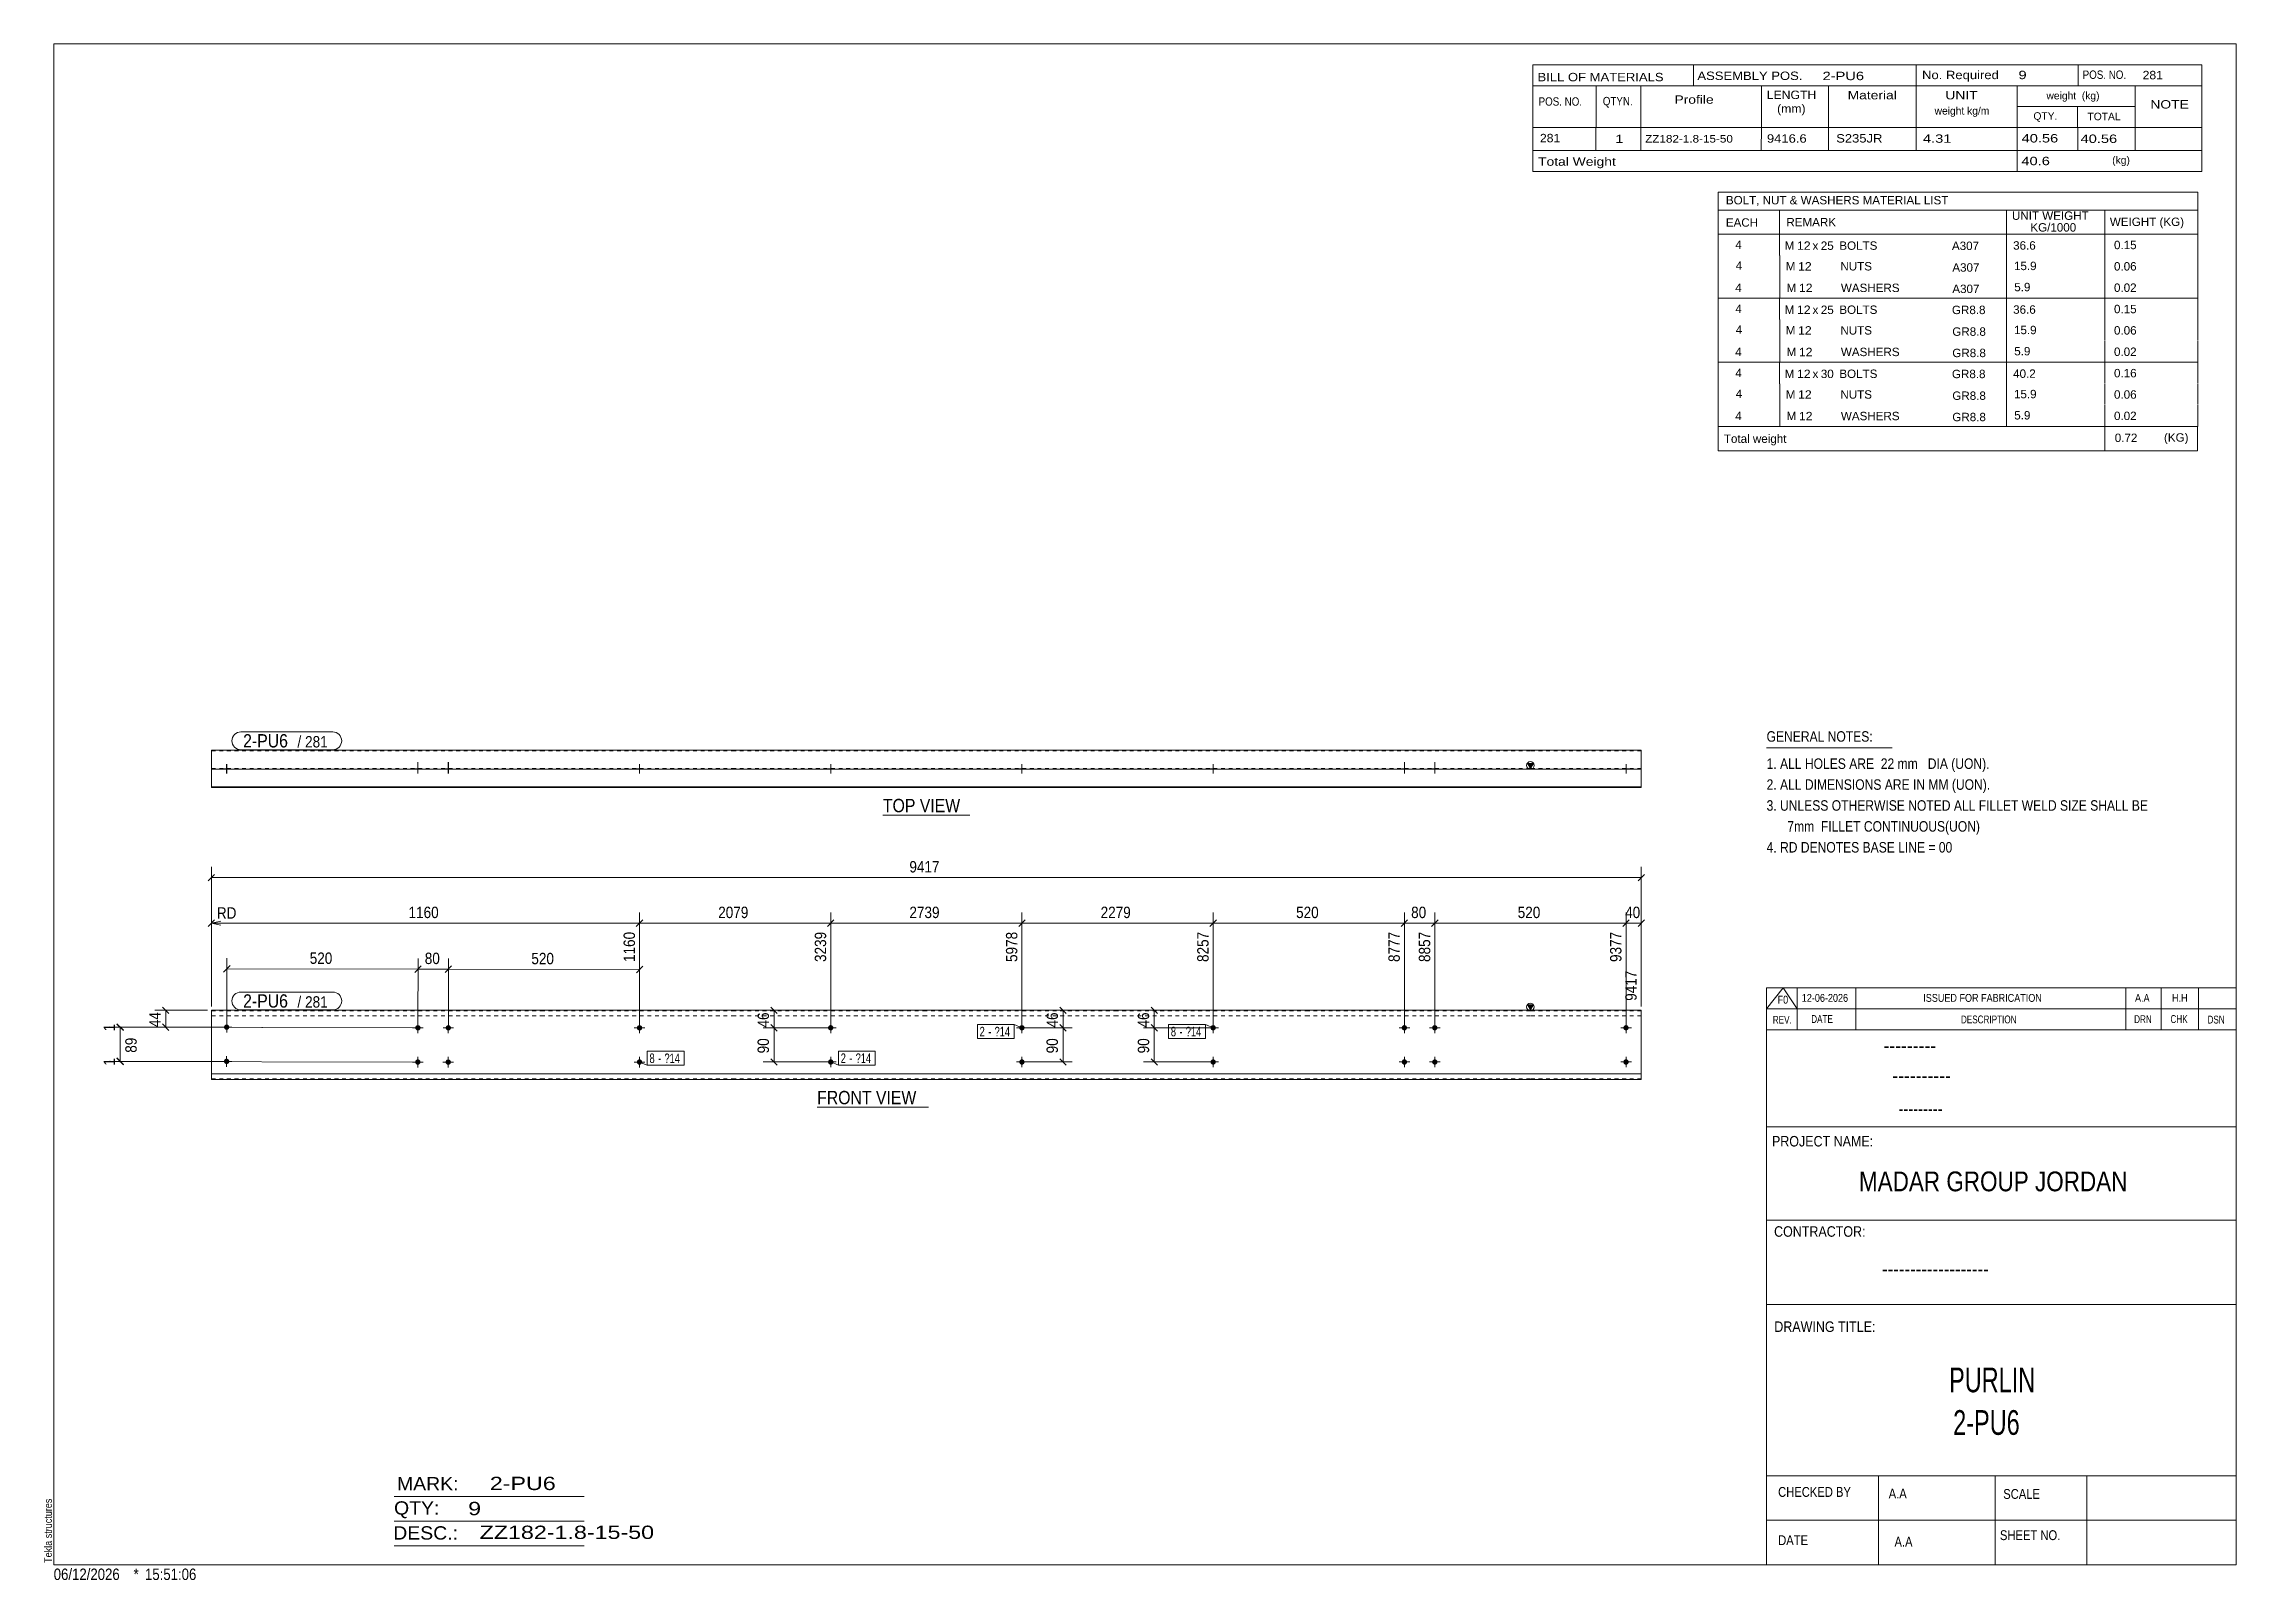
# Model space of a CAD drawing. Header units: millimetres. Extents: x 2 to 579, y 1 to 405.
import ezdxf

# ---------------------------------------------------------------- set-up
doc = ezdxf.new("R2010")
doc.units = ezdxf.units.MM
doc.linetypes.add('XKITLINE00', pattern=[0])
doc.linetypes.add('XKITLINE01', pattern=[4, 1, -1, 1, -1])
for name, color, linetype, lineweight in [('Bolt', 3, 'Continuous', 0), ('BoltMark', 7, 'Continuous', 0), ('Dimensions', 7, 'Continuous', 0), ('DrawingSheet', 5, 'Continuous', 0), ('OtherObjectType', 7, 'Continuous', 0), ('Part', 2, 'Continuous', 0), ('PartMark', 7, 'Continuous', 0)]:
    doc.layers.add(name, color=color, linetype=linetype, lineweight=lineweight)
doc.styles.add('@ARIAL_UNICODE_MS_BOLD', font='ARIAL.TTF')
doc.styles.add('ARIAL', font='ARIAL.TTF')
doc.styles.add('ARIAL_NARROW', font='ARIALN.TTF')
doc.styles.add('COMIC_SANS_MS_BOLD', font='COMICBD.TTF')
doc.styles.add('SWIS721_EX_BT', font='ARIAL.TTF')
doc.styles.add('SWISSE', font='ARIAL.TTF')

# ---------------------------------------------------------------- blocks, each defined once
blk = doc.blocks.new('*A1')
at = {"layer": 'Bolt'}
for points in [[(260.34, 146.2), (260.34, 146.16), (260.34, 146.13), (260.33, 146.09), (260.32, 146.06), (260.31, 146.03), (260.3, 145.99), (260.29, 145.96), (260.28, 145.93), (260.26, 145.9), (260.24, 145.87), (260.23, 145.84), (260.21, 145.81), (260.18, 145.79), (260.16, 145.76), (260.14, 145.74), (260.11, 145.71), (260.09, 145.69), (260.06, 145.67), (260.03, 145.65), (260, 145.63), (259.97, 145.61), (259.94, 145.6), (259.91, 145.58), (259.88, 145.57), (259.85, 145.56), (259.81, 145.55), (259.78, 145.54), (259.75, 145.54), (259.71, 145.53), (259.68, 145.53), (259.64, 145.53), (259.61, 145.53), (259.57, 145.53), (259.54, 145.54), (259.51, 145.54), (259.47, 145.55), (259.44, 145.56), (259.41, 145.57), (259.38, 145.58), (259.34, 145.6), (259.31, 145.61), (259.28, 145.63), (259.25, 145.65), (259.23, 145.67), (259.2, 145.69), (259.17, 145.71), (259.15, 145.74), (259.12, 145.76), (259.1, 145.79), (259.08, 145.81), (259.06, 145.84), (259.04, 145.87), (259.03, 145.9), (259.01, 145.93), (259, 145.96), (258.98, 145.99), (258.97, 146.03), (258.96, 146.06), (258.96, 146.09), (258.95, 146.13), (258.95, 146.16), (258.94, 146.2), (258.94, 146.23), (258.94, 146.26), (258.95, 146.3), (258.95, 146.33), (258.96, 146.37), (258.96, 146.4), (258.97, 146.43), (258.98, 146.47), (259, 146.5), (259.01, 146.53), (259.03, 146.56), (259.04, 146.59), (259.06, 146.62), (259.08, 146.65), (259.1, 146.67), (259.12, 146.7), (259.15, 146.72), (259.17, 146.75), (259.2, 146.77), (259.23, 146.79), (259.25, 146.81), (259.28, 146.83), (259.31, 146.85), (259.34, 146.86), (259.38, 146.88), (259.41, 146.89), (259.44, 146.9), (259.47, 146.91), (259.51, 146.92), (259.54, 146.92), (259.57, 146.93), (259.61, 146.93), (259.64, 146.93), (259.68, 146.93), (259.71, 146.93), (259.75, 146.92), (259.78, 146.92), (259.81, 146.91), (259.85, 146.9), (259.88, 146.89), (259.91, 146.88), (259.94, 146.86), (259.97, 146.85), (260, 146.83), (260.03, 146.81), (260.06, 146.79), (260.09, 146.77), (260.11, 146.75), (260.14, 146.72), (260.16, 146.7), (260.18, 146.67), (260.21, 146.65), (260.23, 146.62), (260.24, 146.59), (260.26, 146.56), (260.28, 146.53), (260.29, 146.5), (260.3, 146.47), (260.31, 146.43), (260.32, 146.4), (260.33, 146.37), (260.34, 146.33), (260.34, 146.3), (260.34, 146.26), (260.34, 146.23)], [(260.34, 137.2), (260.34, 137.16), (260.34, 137.13), (260.33, 137.09), (260.32, 137.06), (260.31, 137.03), (260.3, 136.99), (260.29, 136.96), (260.28, 136.93), (260.26, 136.9), (260.24, 136.87), (260.23, 136.84), (260.21, 136.81), (260.18, 136.79), (260.16, 136.76), (260.14, 136.74), (260.11, 136.71), (260.09, 136.69), (260.06, 136.67), (260.03, 136.65), (260, 136.63), (259.97, 136.61), (259.94, 136.6), (259.91, 136.58), (259.88, 136.57), (259.85, 136.56), (259.81, 136.55), (259.78, 136.54), (259.75, 136.54), (259.71, 136.53), (259.68, 136.53), (259.64, 136.53), (259.61, 136.53), (259.57, 136.53), (259.54, 136.54), (259.51, 136.54), (259.47, 136.55), (259.44, 136.56), (259.41, 136.57), (259.38, 136.58), (259.34, 136.6), (259.31, 136.61), (259.28, 136.63), (259.25, 136.65), (259.23, 136.67), (259.2, 136.69), (259.17, 136.71), (259.15, 136.74), (259.12, 136.76), (259.1, 136.79), (259.08, 136.81), (259.06, 136.84), (259.04, 136.87), (259.03, 136.9), (259.01, 136.93), (259, 136.96), (258.98, 136.99), (258.97, 137.03), (258.96, 137.06), (258.96, 137.09), (258.95, 137.13), (258.95, 137.16), (258.94, 137.2), (258.94, 137.23), (258.94, 137.26), (258.95, 137.3), (258.95, 137.33), (258.96, 137.37), (258.96, 137.4), (258.97, 137.43), (258.98, 137.47), (259, 137.5), (259.01, 137.53), (259.03, 137.56), (259.04, 137.59), (259.06, 137.62), (259.08, 137.65), (259.1, 137.67), (259.12, 137.7), (259.15, 137.72), (259.17, 137.75), (259.2, 137.77), (259.23, 137.79), (259.25, 137.81), (259.28, 137.83), (259.31, 137.85), (259.34, 137.86), (259.38, 137.88), (259.41, 137.89), (259.44, 137.9), (259.47, 137.91), (259.51, 137.92), (259.54, 137.92), (259.57, 137.93), (259.61, 137.93), (259.64, 137.93), (259.68, 137.93), (259.71, 137.93), (259.75, 137.92), (259.78, 137.92), (259.81, 137.91), (259.85, 137.9), (259.88, 137.89), (259.91, 137.88), (259.94, 137.86), (259.97, 137.85), (260, 137.83), (260.03, 137.81), (260.06, 137.79), (260.09, 137.77), (260.11, 137.75), (260.14, 137.72), (260.16, 137.7), (260.18, 137.67), (260.21, 137.65), (260.23, 137.62), (260.24, 137.59), (260.26, 137.56), (260.28, 137.53), (260.29, 137.5), (260.3, 137.47), (260.31, 137.43), (260.32, 137.4), (260.33, 137.37), (260.34, 137.33), (260.34, 137.3), (260.34, 137.26), (260.34, 137.23)]]:
    blk.add_hatch(color=3, dxfattribs=at).paths.add_polyline_path(points, flags=17)
at = {"layer": 'Bolt', "color": 3, "linetype": 'XKITLINE00', "lineweight": 0}
for p, q in [((258.24, 146.23), (261.04, 146.23)), ((259.64, 147.63), (259.64, 144.83)), ((259.64, 138.63), (259.64, 135.83)), ((258.24, 137.23), (261.04, 137.23))]:
    blk.add_line(p, q, dxfattribs=at)
blk = doc.blocks.new('*A2')
at = {"layer": 'Bolt'}
for points in [[(210.05, 146.2), (210.05, 146.16), (210.04, 146.13), (210.04, 146.09), (210.03, 146.06), (210.02, 146.03), (210.01, 145.99), (210, 145.96), (209.98, 145.93), (209.97, 145.9), (209.95, 145.87), (209.93, 145.84), (209.91, 145.81), (209.89, 145.79), (209.87, 145.76), (209.84, 145.74), (209.82, 145.71), (209.79, 145.69), (209.77, 145.67), (209.74, 145.65), (209.71, 145.63), (209.68, 145.61), (209.65, 145.6), (209.62, 145.58), (209.59, 145.57), (209.55, 145.56), (209.52, 145.55), (209.49, 145.54), (209.45, 145.54), (209.42, 145.53), (209.38, 145.53), (209.35, 145.53), (209.32, 145.53), (209.28, 145.53), (209.25, 145.54), (209.21, 145.54), (209.18, 145.55), (209.15, 145.56), (209.11, 145.57), (209.08, 145.58), (209.05, 145.6), (209.02, 145.61), (208.99, 145.63), (208.96, 145.65), (208.93, 145.67), (208.91, 145.69), (208.88, 145.71), (208.85, 145.74), (208.83, 145.76), (208.81, 145.79), (208.79, 145.81), (208.77, 145.84), (208.75, 145.87), (208.73, 145.9), (208.72, 145.93), (208.7, 145.96), (208.69, 145.99), (208.68, 146.03), (208.67, 146.06), (208.66, 146.09), (208.66, 146.13), (208.65, 146.16), (208.65, 146.2), (208.65, 146.23), (208.65, 146.26), (208.65, 146.3), (208.66, 146.33), (208.66, 146.37), (208.67, 146.4), (208.68, 146.43), (208.69, 146.47), (208.7, 146.5), (208.72, 146.53), (208.73, 146.56), (208.75, 146.59), (208.77, 146.62), (208.79, 146.65), (208.81, 146.67), (208.83, 146.7), (208.85, 146.72), (208.88, 146.75), (208.91, 146.77), (208.93, 146.79), (208.96, 146.81), (208.99, 146.83), (209.02, 146.85), (209.05, 146.86), (209.08, 146.88), (209.11, 146.89), (209.15, 146.9), (209.18, 146.91), (209.21, 146.92), (209.25, 146.92), (209.28, 146.93), (209.32, 146.93), (209.35, 146.93), (209.38, 146.93), (209.42, 146.93), (209.45, 146.92), (209.49, 146.92), (209.52, 146.91), (209.55, 146.9), (209.59, 146.89), (209.62, 146.88), (209.65, 146.86), (209.68, 146.85), (209.71, 146.83), (209.74, 146.81), (209.77, 146.79), (209.79, 146.77), (209.82, 146.75), (209.84, 146.72), (209.87, 146.7), (209.89, 146.67), (209.91, 146.65), (209.93, 146.62), (209.95, 146.59), (209.97, 146.56), (209.98, 146.53), (210, 146.5), (210.01, 146.47), (210.02, 146.43), (210.03, 146.4), (210.04, 146.37), (210.04, 146.33), (210.05, 146.3), (210.05, 146.26), (210.05, 146.23)], [(210.05, 137.2), (210.05, 137.16), (210.04, 137.13), (210.04, 137.09), (210.03, 137.06), (210.02, 137.03), (210.01, 136.99), (210, 136.96), (209.98, 136.93), (209.97, 136.9), (209.95, 136.87), (209.93, 136.84), (209.91, 136.81), (209.89, 136.79), (209.87, 136.76), (209.84, 136.74), (209.82, 136.71), (209.79, 136.69), (209.77, 136.67), (209.74, 136.65), (209.71, 136.63), (209.68, 136.61), (209.65, 136.6), (209.62, 136.58), (209.59, 136.57), (209.55, 136.56), (209.52, 136.55), (209.49, 136.54), (209.45, 136.54), (209.42, 136.53), (209.38, 136.53), (209.35, 136.53), (209.32, 136.53), (209.28, 136.53), (209.25, 136.54), (209.21, 136.54), (209.18, 136.55), (209.15, 136.56), (209.11, 136.57), (209.08, 136.58), (209.05, 136.6), (209.02, 136.61), (208.99, 136.63), (208.96, 136.65), (208.93, 136.67), (208.91, 136.69), (208.88, 136.71), (208.85, 136.74), (208.83, 136.76), (208.81, 136.79), (208.79, 136.81), (208.77, 136.84), (208.75, 136.87), (208.73, 136.9), (208.72, 136.93), (208.7, 136.96), (208.69, 136.99), (208.68, 137.03), (208.67, 137.06), (208.66, 137.09), (208.66, 137.13), (208.65, 137.16), (208.65, 137.2), (208.65, 137.23), (208.65, 137.26), (208.65, 137.3), (208.66, 137.33), (208.66, 137.37), (208.67, 137.4), (208.68, 137.43), (208.69, 137.47), (208.7, 137.5), (208.72, 137.53), (208.73, 137.56), (208.75, 137.59), (208.77, 137.62), (208.79, 137.65), (208.81, 137.67), (208.83, 137.7), (208.85, 137.72), (208.88, 137.75), (208.91, 137.77), (208.93, 137.79), (208.96, 137.81), (208.99, 137.83), (209.02, 137.85), (209.05, 137.86), (209.08, 137.88), (209.11, 137.89), (209.15, 137.9), (209.18, 137.91), (209.21, 137.92), (209.25, 137.92), (209.28, 137.93), (209.32, 137.93), (209.35, 137.93), (209.38, 137.93), (209.42, 137.93), (209.45, 137.92), (209.49, 137.92), (209.52, 137.91), (209.55, 137.9), (209.59, 137.89), (209.62, 137.88), (209.65, 137.86), (209.68, 137.85), (209.71, 137.83), (209.74, 137.81), (209.77, 137.79), (209.79, 137.77), (209.82, 137.75), (209.84, 137.72), (209.87, 137.7), (209.89, 137.67), (209.91, 137.65), (209.93, 137.62), (209.95, 137.59), (209.97, 137.56), (209.98, 137.53), (210, 137.5), (210.01, 137.47), (210.02, 137.43), (210.03, 137.4), (210.04, 137.37), (210.04, 137.33), (210.05, 137.3), (210.05, 137.26), (210.05, 137.23)]]:
    blk.add_hatch(color=3, dxfattribs=at).paths.add_polyline_path(points, flags=17)
at = {"layer": 'Bolt', "color": 3, "linetype": 'XKITLINE00', "lineweight": 0}
for p, q in [((207.95, 146.23), (210.75, 146.23)), ((209.35, 147.63), (209.35, 144.83)), ((209.35, 138.63), (209.35, 135.83)), ((207.95, 137.23), (210.75, 137.23))]:
    blk.add_line(p, q, dxfattribs=at)
blk = doc.blocks.new('*A3')
at = {"layer": 'Bolt'}
for points in [[(360.93, 146.2), (360.93, 146.16), (360.92, 146.13), (360.92, 146.09), (360.91, 146.06), (360.9, 146.03), (360.89, 145.99), (360.88, 145.96), (360.86, 145.93), (360.85, 145.9), (360.83, 145.87), (360.81, 145.84), (360.79, 145.81), (360.77, 145.79), (360.75, 145.76), (360.73, 145.74), (360.7, 145.71), (360.68, 145.69), (360.65, 145.67), (360.62, 145.65), (360.59, 145.63), (360.56, 145.61), (360.53, 145.6), (360.5, 145.58), (360.47, 145.57), (360.43, 145.56), (360.4, 145.55), (360.37, 145.54), (360.33, 145.54), (360.3, 145.53), (360.27, 145.53), (360.23, 145.53), (360.2, 145.53), (360.16, 145.53), (360.13, 145.54), (360.09, 145.54), (360.06, 145.55), (360.03, 145.56), (360, 145.57), (359.96, 145.58), (359.93, 145.6), (359.9, 145.61), (359.87, 145.63), (359.84, 145.65), (359.81, 145.67), (359.79, 145.69), (359.76, 145.71), (359.74, 145.74), (359.71, 145.76), (359.69, 145.79), (359.67, 145.81), (359.65, 145.84), (359.63, 145.87), (359.61, 145.9), (359.6, 145.93), (359.58, 145.96), (359.57, 145.99), (359.56, 146.03), (359.55, 146.06), (359.54, 146.09), (359.54, 146.13), (359.53, 146.16), (359.53, 146.2), (359.53, 146.23), (359.53, 146.26), (359.53, 146.3), (359.54, 146.33), (359.54, 146.37), (359.55, 146.4), (359.56, 146.43), (359.57, 146.47), (359.58, 146.5), (359.6, 146.53), (359.61, 146.56), (359.63, 146.59), (359.65, 146.62), (359.67, 146.65), (359.69, 146.67), (359.71, 146.7), (359.74, 146.72), (359.76, 146.75), (359.79, 146.77), (359.81, 146.79), (359.84, 146.81), (359.87, 146.83), (359.9, 146.85), (359.93, 146.86), (359.96, 146.88), (360, 146.89), (360.03, 146.9), (360.06, 146.91), (360.09, 146.92), (360.13, 146.92), (360.16, 146.93), (360.2, 146.93), (360.23, 146.93), (360.27, 146.93), (360.3, 146.93), (360.33, 146.92), (360.37, 146.92), (360.4, 146.91), (360.43, 146.9), (360.47, 146.89), (360.5, 146.88), (360.53, 146.86), (360.56, 146.85), (360.59, 146.83), (360.62, 146.81), (360.65, 146.79), (360.68, 146.77), (360.7, 146.75), (360.73, 146.72), (360.75, 146.7), (360.77, 146.67), (360.79, 146.65), (360.81, 146.62), (360.83, 146.59), (360.85, 146.56), (360.86, 146.53), (360.88, 146.5), (360.89, 146.47), (360.9, 146.43), (360.91, 146.4), (360.92, 146.37), (360.92, 146.33), (360.93, 146.3), (360.93, 146.26), (360.93, 146.23)], [(368.93, 146.2), (368.93, 146.16), (368.92, 146.13), (368.92, 146.09), (368.91, 146.06), (368.9, 146.03), (368.89, 145.99), (368.88, 145.96), (368.86, 145.93), (368.85, 145.9), (368.83, 145.87), (368.81, 145.84), (368.79, 145.81), (368.77, 145.79), (368.75, 145.76), (368.73, 145.74), (368.7, 145.71), (368.68, 145.69), (368.65, 145.67), (368.62, 145.65), (368.59, 145.63), (368.56, 145.61), (368.53, 145.6), (368.5, 145.58), (368.47, 145.57), (368.43, 145.56), (368.4, 145.55), (368.37, 145.54), (368.33, 145.54), (368.3, 145.53), (368.27, 145.53), (368.23, 145.53), (368.2, 145.53), (368.16, 145.53), (368.13, 145.54), (368.09, 145.54), (368.06, 145.55), (368.03, 145.56), (368, 145.57), (367.96, 145.58), (367.93, 145.6), (367.9, 145.61), (367.87, 145.63), (367.84, 145.65), (367.81, 145.67), (367.79, 145.69), (367.76, 145.71), (367.74, 145.74), (367.71, 145.76), (367.69, 145.79), (367.67, 145.81), (367.65, 145.84), (367.63, 145.87), (367.61, 145.9), (367.6, 145.93), (367.58, 145.96), (367.57, 145.99), (367.56, 146.03), (367.55, 146.06), (367.54, 146.09), (367.54, 146.13), (367.53, 146.16), (367.53, 146.2), (367.53, 146.23), (367.53, 146.26), (367.53, 146.3), (367.54, 146.33), (367.54, 146.37), (367.55, 146.4), (367.56, 146.43), (367.57, 146.47), (367.58, 146.5), (367.6, 146.53), (367.61, 146.56), (367.63, 146.59), (367.65, 146.62), (367.67, 146.65), (367.69, 146.67), (367.71, 146.7), (367.74, 146.72), (367.76, 146.75), (367.79, 146.77), (367.81, 146.79), (367.84, 146.81), (367.87, 146.83), (367.9, 146.85), (367.93, 146.86), (367.96, 146.88), (368, 146.89), (368.03, 146.9), (368.06, 146.91), (368.09, 146.92), (368.13, 146.92), (368.16, 146.93), (368.2, 146.93), (368.23, 146.93), (368.27, 146.93), (368.3, 146.93), (368.33, 146.92), (368.37, 146.92), (368.4, 146.91), (368.43, 146.9), (368.47, 146.89), (368.5, 146.88), (368.53, 146.86), (368.56, 146.85), (368.59, 146.83), (368.62, 146.81), (368.65, 146.79), (368.68, 146.77), (368.7, 146.75), (368.73, 146.72), (368.75, 146.7), (368.77, 146.67), (368.79, 146.65), (368.81, 146.62), (368.83, 146.59), (368.85, 146.56), (368.86, 146.53), (368.88, 146.5), (368.89, 146.47), (368.9, 146.43), (368.91, 146.4), (368.92, 146.37), (368.92, 146.33), (368.93, 146.3), (368.93, 146.26), (368.93, 146.23)], [(360.93, 137.2), (360.93, 137.16), (360.92, 137.13), (360.92, 137.09), (360.91, 137.06), (360.9, 137.03), (360.89, 136.99), (360.88, 136.96), (360.86, 136.93), (360.85, 136.9), (360.83, 136.87), (360.81, 136.84), (360.79, 136.81), (360.77, 136.79), (360.75, 136.76), (360.73, 136.74), (360.7, 136.71), (360.68, 136.69), (360.65, 136.67), (360.62, 136.65), (360.59, 136.63), (360.56, 136.61), (360.53, 136.6), (360.5, 136.58), (360.47, 136.57), (360.43, 136.56), (360.4, 136.55), (360.37, 136.54), (360.33, 136.54), (360.3, 136.53), (360.27, 136.53), (360.23, 136.53), (360.2, 136.53), (360.16, 136.53), (360.13, 136.54), (360.09, 136.54), (360.06, 136.55), (360.03, 136.56), (360, 136.57), (359.96, 136.58), (359.93, 136.6), (359.9, 136.61), (359.87, 136.63), (359.84, 136.65), (359.81, 136.67), (359.79, 136.69), (359.76, 136.71), (359.74, 136.74), (359.71, 136.76), (359.69, 136.79), (359.67, 136.81), (359.65, 136.84), (359.63, 136.87), (359.61, 136.9), (359.6, 136.93), (359.58, 136.96), (359.57, 136.99), (359.56, 137.03), (359.55, 137.06), (359.54, 137.09), (359.54, 137.13), (359.53, 137.16), (359.53, 137.2), (359.53, 137.23), (359.53, 137.26), (359.53, 137.3), (359.54, 137.33), (359.54, 137.37), (359.55, 137.4), (359.56, 137.43), (359.57, 137.47), (359.58, 137.5), (359.6, 137.53), (359.61, 137.56), (359.63, 137.59), (359.65, 137.62), (359.67, 137.65), (359.69, 137.67), (359.71, 137.7), (359.74, 137.72), (359.76, 137.75), (359.79, 137.77), (359.81, 137.79), (359.84, 137.81), (359.87, 137.83), (359.9, 137.85), (359.93, 137.86), (359.96, 137.88), (360, 137.89), (360.03, 137.9), (360.06, 137.91), (360.09, 137.92), (360.13, 137.92), (360.16, 137.93), (360.2, 137.93), (360.23, 137.93), (360.27, 137.93), (360.3, 137.93), (360.33, 137.92), (360.37, 137.92), (360.4, 137.91), (360.43, 137.9), (360.47, 137.89), (360.5, 137.88), (360.53, 137.86), (360.56, 137.85), (360.59, 137.83), (360.62, 137.81), (360.65, 137.79), (360.68, 137.77), (360.7, 137.75), (360.73, 137.72), (360.75, 137.7), (360.77, 137.67), (360.79, 137.65), (360.81, 137.62), (360.83, 137.59), (360.85, 137.56), (360.86, 137.53), (360.88, 137.5), (360.89, 137.47), (360.9, 137.43), (360.91, 137.4), (360.92, 137.37), (360.92, 137.33), (360.93, 137.3), (360.93, 137.26), (360.93, 137.23)], [(368.93, 137.2), (368.93, 137.16), (368.92, 137.13), (368.92, 137.09), (368.91, 137.06), (368.9, 137.03), (368.89, 136.99), (368.88, 136.96), (368.86, 136.93), (368.85, 136.9), (368.83, 136.87), (368.81, 136.84), (368.79, 136.81), (368.77, 136.79), (368.75, 136.76), (368.73, 136.74), (368.7, 136.71), (368.68, 136.69), (368.65, 136.67), (368.62, 136.65), (368.59, 136.63), (368.56, 136.61), (368.53, 136.6), (368.5, 136.58), (368.47, 136.57), (368.43, 136.56), (368.4, 136.55), (368.37, 136.54), (368.33, 136.54), (368.3, 136.53), (368.27, 136.53), (368.23, 136.53), (368.2, 136.53), (368.16, 136.53), (368.13, 136.54), (368.09, 136.54), (368.06, 136.55), (368.03, 136.56), (368, 136.57), (367.96, 136.58), (367.93, 136.6), (367.9, 136.61), (367.87, 136.63), (367.84, 136.65), (367.81, 136.67), (367.79, 136.69), (367.76, 136.71), (367.74, 136.74), (367.71, 136.76), (367.69, 136.79), (367.67, 136.81), (367.65, 136.84), (367.63, 136.87), (367.61, 136.9), (367.6, 136.93), (367.58, 136.96), (367.57, 136.99), (367.56, 137.03), (367.55, 137.06), (367.54, 137.09), (367.54, 137.13), (367.53, 137.16), (367.53, 137.2), (367.53, 137.23), (367.53, 137.26), (367.53, 137.3), (367.54, 137.33), (367.54, 137.37), (367.55, 137.4), (367.56, 137.43), (367.57, 137.47), (367.58, 137.5), (367.6, 137.53), (367.61, 137.56), (367.63, 137.59), (367.65, 137.62), (367.67, 137.65), (367.69, 137.67), (367.71, 137.7), (367.74, 137.72), (367.76, 137.75), (367.79, 137.77), (367.81, 137.79), (367.84, 137.81), (367.87, 137.83), (367.9, 137.85), (367.93, 137.86), (367.96, 137.88), (368, 137.89), (368.03, 137.9), (368.06, 137.91), (368.09, 137.92), (368.13, 137.92), (368.16, 137.93), (368.2, 137.93), (368.23, 137.93), (368.27, 137.93), (368.3, 137.93), (368.33, 137.92), (368.37, 137.92), (368.4, 137.91), (368.43, 137.9), (368.47, 137.89), (368.5, 137.88), (368.53, 137.86), (368.56, 137.85), (368.59, 137.83), (368.62, 137.81), (368.65, 137.79), (368.68, 137.77), (368.7, 137.75), (368.73, 137.72), (368.75, 137.7), (368.77, 137.67), (368.79, 137.65), (368.81, 137.62), (368.83, 137.59), (368.85, 137.56), (368.86, 137.53), (368.88, 137.5), (368.89, 137.47), (368.9, 137.43), (368.91, 137.4), (368.92, 137.37), (368.92, 137.33), (368.93, 137.3), (368.93, 137.26), (368.93, 137.23)]]:
    blk.add_hatch(color=3, dxfattribs=at).paths.add_polyline_path(points, flags=17)
at = {"layer": 'Bolt', "color": 3, "linetype": 'XKITLINE00', "lineweight": 0}
for p, q in [((358.83, 146.23), (361.63, 146.23)), ((360.23, 147.63), (360.23, 144.83)), ((366.83, 146.23), (369.63, 146.23)), ((368.23, 147.63), (368.23, 144.83)), ((360.23, 138.63), (360.23, 135.83)), ((368.23, 138.63), (368.23, 135.83)), ((358.83, 137.23), (361.63, 137.23)), ((366.83, 137.23), (369.63, 137.23))]:
    blk.add_line(p, q, dxfattribs=at)
blk = doc.blocks.new('*A4')
at = {"layer": 'Bolt'}
for points in [[(310.64, 146.2), (310.63, 146.16), (310.63, 146.13), (310.62, 146.09), (310.62, 146.06), (310.61, 146.03), (310.6, 145.99), (310.58, 145.96), (310.57, 145.93), (310.55, 145.9), (310.54, 145.87), (310.52, 145.84), (310.5, 145.81), (310.48, 145.79), (310.46, 145.76), (310.43, 145.74), (310.41, 145.71), (310.38, 145.69), (310.35, 145.67), (310.33, 145.65), (310.3, 145.63), (310.27, 145.61), (310.24, 145.6), (310.21, 145.58), (310.17, 145.57), (310.14, 145.56), (310.11, 145.55), (310.07, 145.54), (310.04, 145.54), (310.01, 145.53), (309.97, 145.53), (309.94, 145.53), (309.9, 145.53), (309.87, 145.53), (309.83, 145.54), (309.8, 145.54), (309.77, 145.55), (309.73, 145.56), (309.7, 145.57), (309.67, 145.58), (309.64, 145.6), (309.61, 145.61), (309.58, 145.63), (309.55, 145.65), (309.52, 145.67), (309.49, 145.69), (309.47, 145.71), (309.44, 145.74), (309.42, 145.76), (309.4, 145.79), (309.38, 145.81), (309.36, 145.84), (309.34, 145.87), (309.32, 145.9), (309.3, 145.93), (309.29, 145.96), (309.28, 145.99), (309.27, 146.03), (309.26, 146.06), (309.25, 146.09), (309.24, 146.13), (309.24, 146.16), (309.24, 146.2), (309.24, 146.23), (309.24, 146.26), (309.24, 146.3), (309.24, 146.33), (309.25, 146.37), (309.26, 146.4), (309.27, 146.43), (309.28, 146.47), (309.29, 146.5), (309.3, 146.53), (309.32, 146.56), (309.34, 146.59), (309.36, 146.62), (309.38, 146.65), (309.4, 146.67), (309.42, 146.7), (309.44, 146.72), (309.47, 146.75), (309.49, 146.77), (309.52, 146.79), (309.55, 146.81), (309.58, 146.83), (309.61, 146.85), (309.64, 146.86), (309.67, 146.88), (309.7, 146.89), (309.73, 146.9), (309.77, 146.91), (309.8, 146.92), (309.83, 146.92), (309.87, 146.93), (309.9, 146.93), (309.94, 146.93), (309.97, 146.93), (310.01, 146.93), (310.04, 146.92), (310.07, 146.92), (310.11, 146.91), (310.14, 146.9), (310.17, 146.89), (310.21, 146.88), (310.24, 146.86), (310.27, 146.85), (310.3, 146.83), (310.33, 146.81), (310.35, 146.79), (310.38, 146.77), (310.41, 146.75), (310.43, 146.72), (310.46, 146.7), (310.48, 146.67), (310.5, 146.65), (310.52, 146.62), (310.54, 146.59), (310.55, 146.56), (310.57, 146.53), (310.58, 146.5), (310.6, 146.47), (310.61, 146.43), (310.62, 146.4), (310.62, 146.37), (310.63, 146.33), (310.63, 146.3), (310.64, 146.26), (310.64, 146.23)], [(419.22, 146.2), (419.22, 146.16), (419.22, 146.13), (419.21, 146.09), (419.2, 146.06), (419.2, 146.03), (419.18, 145.99), (419.17, 145.96), (419.16, 145.93), (419.14, 145.9), (419.13, 145.87), (419.11, 145.84), (419.09, 145.81), (419.07, 145.79), (419.04, 145.76), (419.02, 145.74), (419, 145.71), (418.97, 145.69), (418.94, 145.67), (418.91, 145.65), (418.89, 145.63), (418.86, 145.61), (418.82, 145.6), (418.79, 145.58), (418.76, 145.57), (418.73, 145.56), (418.7, 145.55), (418.66, 145.54), (418.63, 145.54), (418.59, 145.53), (418.56, 145.53), (418.53, 145.53), (418.49, 145.53), (418.46, 145.53), (418.42, 145.54), (418.39, 145.54), (418.36, 145.55), (418.32, 145.56), (418.29, 145.57), (418.26, 145.58), (418.23, 145.6), (418.2, 145.61), (418.17, 145.63), (418.14, 145.65), (418.11, 145.67), (418.08, 145.69), (418.06, 145.71), (418.03, 145.74), (418.01, 145.76), (417.98, 145.79), (417.96, 145.81), (417.94, 145.84), (417.92, 145.87), (417.91, 145.9), (417.89, 145.93), (417.88, 145.96), (417.87, 145.99), (417.86, 146.03), (417.85, 146.06), (417.84, 146.09), (417.83, 146.13), (417.83, 146.16), (417.83, 146.2), (417.83, 146.23), (417.83, 146.26), (417.83, 146.3), (417.83, 146.33), (417.84, 146.37), (417.85, 146.4), (417.86, 146.43), (417.87, 146.47), (417.88, 146.5), (417.89, 146.53), (417.91, 146.56), (417.92, 146.59), (417.94, 146.62), (417.96, 146.65), (417.98, 146.67), (418.01, 146.7), (418.03, 146.72), (418.06, 146.75), (418.08, 146.77), (418.11, 146.79), (418.14, 146.81), (418.17, 146.83), (418.2, 146.85), (418.23, 146.86), (418.26, 146.88), (418.29, 146.89), (418.32, 146.9), (418.36, 146.91), (418.39, 146.92), (418.42, 146.92), (418.46, 146.93), (418.49, 146.93), (418.53, 146.93), (418.56, 146.93), (418.59, 146.93), (418.63, 146.92), (418.66, 146.92), (418.7, 146.91), (418.73, 146.9), (418.76, 146.89), (418.79, 146.88), (418.82, 146.86), (418.86, 146.85), (418.89, 146.83), (418.91, 146.81), (418.94, 146.79), (418.97, 146.77), (419, 146.75), (419.02, 146.72), (419.04, 146.7), (419.07, 146.67), (419.09, 146.65), (419.11, 146.62), (419.13, 146.59), (419.14, 146.56), (419.16, 146.53), (419.17, 146.5), (419.18, 146.47), (419.2, 146.43), (419.2, 146.4), (419.21, 146.37), (419.22, 146.33), (419.22, 146.3), (419.22, 146.26), (419.23, 146.23)], [(310.64, 137.2), (310.63, 137.16), (310.63, 137.13), (310.62, 137.09), (310.62, 137.06), (310.61, 137.03), (310.6, 136.99), (310.58, 136.96), (310.57, 136.93), (310.55, 136.9), (310.54, 136.87), (310.52, 136.84), (310.5, 136.81), (310.48, 136.79), (310.46, 136.76), (310.43, 136.74), (310.41, 136.71), (310.38, 136.69), (310.35, 136.67), (310.33, 136.65), (310.3, 136.63), (310.27, 136.61), (310.24, 136.6), (310.21, 136.58), (310.17, 136.57), (310.14, 136.56), (310.11, 136.55), (310.07, 136.54), (310.04, 136.54), (310.01, 136.53), (309.97, 136.53), (309.94, 136.53), (309.9, 136.53), (309.87, 136.53), (309.83, 136.54), (309.8, 136.54), (309.77, 136.55), (309.73, 136.56), (309.7, 136.57), (309.67, 136.58), (309.64, 136.6), (309.61, 136.61), (309.58, 136.63), (309.55, 136.65), (309.52, 136.67), (309.49, 136.69), (309.47, 136.71), (309.44, 136.74), (309.42, 136.76), (309.4, 136.79), (309.38, 136.81), (309.36, 136.84), (309.34, 136.87), (309.32, 136.9), (309.3, 136.93), (309.29, 136.96), (309.28, 136.99), (309.27, 137.03), (309.26, 137.06), (309.25, 137.09), (309.24, 137.13), (309.24, 137.16), (309.24, 137.2), (309.24, 137.23), (309.24, 137.26), (309.24, 137.3), (309.24, 137.33), (309.25, 137.37), (309.26, 137.4), (309.27, 137.43), (309.28, 137.47), (309.29, 137.5), (309.3, 137.53), (309.32, 137.56), (309.34, 137.59), (309.36, 137.62), (309.38, 137.65), (309.4, 137.67), (309.42, 137.7), (309.44, 137.72), (309.47, 137.75), (309.49, 137.77), (309.52, 137.79), (309.55, 137.81), (309.58, 137.83), (309.61, 137.85), (309.64, 137.86), (309.67, 137.88), (309.7, 137.89), (309.73, 137.9), (309.77, 137.91), (309.8, 137.92), (309.83, 137.92), (309.87, 137.93), (309.9, 137.93), (309.94, 137.93), (309.97, 137.93), (310.01, 137.93), (310.04, 137.92), (310.07, 137.92), (310.11, 137.91), (310.14, 137.9), (310.17, 137.89), (310.21, 137.88), (310.24, 137.86), (310.27, 137.85), (310.3, 137.83), (310.33, 137.81), (310.35, 137.79), (310.38, 137.77), (310.41, 137.75), (310.43, 137.72), (310.46, 137.7), (310.48, 137.67), (310.5, 137.65), (310.52, 137.62), (310.54, 137.59), (310.55, 137.56), (310.57, 137.53), (310.58, 137.5), (310.6, 137.47), (310.61, 137.43), (310.62, 137.4), (310.62, 137.37), (310.63, 137.33), (310.63, 137.3), (310.64, 137.26), (310.64, 137.23)], [(419.22, 137.2), (419.22, 137.16), (419.22, 137.13), (419.21, 137.09), (419.2, 137.06), (419.2, 137.03), (419.18, 136.99), (419.17, 136.96), (419.16, 136.93), (419.14, 136.9), (419.13, 136.87), (419.11, 136.84), (419.09, 136.81), (419.07, 136.79), (419.04, 136.76), (419.02, 136.74), (419, 136.71), (418.97, 136.69), (418.94, 136.67), (418.91, 136.65), (418.89, 136.63), (418.86, 136.61), (418.82, 136.6), (418.79, 136.58), (418.76, 136.57), (418.73, 136.56), (418.7, 136.55), (418.66, 136.54), (418.63, 136.54), (418.59, 136.53), (418.56, 136.53), (418.53, 136.53), (418.49, 136.53), (418.46, 136.53), (418.42, 136.54), (418.39, 136.54), (418.36, 136.55), (418.32, 136.56), (418.29, 136.57), (418.26, 136.58), (418.23, 136.6), (418.2, 136.61), (418.17, 136.63), (418.14, 136.65), (418.11, 136.67), (418.08, 136.69), (418.06, 136.71), (418.03, 136.74), (418.01, 136.76), (417.98, 136.79), (417.96, 136.81), (417.94, 136.84), (417.92, 136.87), (417.91, 136.9), (417.89, 136.93), (417.88, 136.96), (417.87, 136.99), (417.86, 137.03), (417.85, 137.06), (417.84, 137.09), (417.83, 137.13), (417.83, 137.16), (417.83, 137.2), (417.83, 137.23), (417.83, 137.26), (417.83, 137.3), (417.83, 137.33), (417.84, 137.37), (417.85, 137.4), (417.86, 137.43), (417.87, 137.47), (417.88, 137.5), (417.89, 137.53), (417.91, 137.56), (417.92, 137.59), (417.94, 137.62), (417.96, 137.65), (417.98, 137.67), (418.01, 137.7), (418.03, 137.72), (418.06, 137.75), (418.08, 137.77), (418.11, 137.79), (418.14, 137.81), (418.17, 137.83), (418.2, 137.85), (418.23, 137.86), (418.26, 137.88), (418.29, 137.89), (418.32, 137.9), (418.36, 137.91), (418.39, 137.92), (418.42, 137.92), (418.46, 137.93), (418.49, 137.93), (418.53, 137.93), (418.56, 137.93), (418.59, 137.93), (418.63, 137.92), (418.66, 137.92), (418.7, 137.91), (418.73, 137.9), (418.76, 137.89), (418.79, 137.88), (418.82, 137.86), (418.86, 137.85), (418.89, 137.83), (418.91, 137.81), (418.94, 137.79), (418.97, 137.77), (419, 137.75), (419.02, 137.72), (419.04, 137.7), (419.07, 137.67), (419.09, 137.65), (419.11, 137.62), (419.13, 137.59), (419.14, 137.56), (419.16, 137.53), (419.17, 137.5), (419.18, 137.47), (419.2, 137.43), (419.2, 137.4), (419.21, 137.37), (419.22, 137.33), (419.22, 137.3), (419.22, 137.26), (419.23, 137.23)]]:
    blk.add_hatch(color=3, dxfattribs=at).paths.add_polyline_path(points, flags=17)
at = {"layer": 'Bolt', "color": 3, "linetype": 'XKITLINE00', "lineweight": 0}
for p, q in [((308.54, 146.23), (311.34, 146.23)), ((309.94, 147.63), (309.94, 144.83)), ((417.13, 146.23), (419.93, 146.23)), ((418.53, 147.63), (418.53, 144.83)), ((309.94, 138.63), (309.94, 135.83)), ((418.53, 138.63), (418.53, 135.83)), ((308.54, 137.23), (311.34, 137.23)), ((417.13, 137.23), (419.93, 137.23))]:
    blk.add_line(p, q, dxfattribs=at)
blk = doc.blocks.new('*A5')
at = {"layer": 'Bolt'}
for points in [[(101.48, 146.18), (101.47, 146.15), (101.47, 146.11), (101.46, 146.08), (101.46, 146.05), (101.45, 146.01), (101.44, 145.98), (101.42, 145.95), (101.41, 145.92), (101.39, 145.89), (101.38, 145.86), (101.36, 145.83), (101.34, 145.8), (101.32, 145.77), (101.29, 145.75), (101.27, 145.72), (101.25, 145.7), (101.22, 145.68), (101.19, 145.66), (101.16, 145.64), (101.14, 145.62), (101.11, 145.6), (101.07, 145.59), (101.04, 145.57), (101.01, 145.56), (100.98, 145.55), (100.95, 145.54), (100.91, 145.53), (100.88, 145.53), (100.84, 145.52), (100.81, 145.52), (100.78, 145.52), (100.74, 145.52), (100.71, 145.52), (100.67, 145.53), (100.64, 145.53), (100.61, 145.54), (100.57, 145.55), (100.54, 145.56), (100.51, 145.57), (100.48, 145.59), (100.45, 145.6), (100.42, 145.62), (100.39, 145.64), (100.36, 145.66), (100.33, 145.68), (100.31, 145.7), (100.28, 145.72), (100.26, 145.75), (100.23, 145.78), (100.21, 145.8), (100.19, 145.83), (100.18, 145.86), (100.16, 145.89), (100.14, 145.92), (100.13, 145.95), (100.12, 145.98), (100.11, 146.02), (100.1, 146.05), (100.09, 146.08), (100.08, 146.12), (100.08, 146.15), (100.08, 146.19), (100.08, 146.22), (100.08, 146.25), (100.08, 146.29), (100.08, 146.32), (100.09, 146.36), (100.1, 146.39), (100.11, 146.42), (100.12, 146.46), (100.13, 146.49), (100.14, 146.52), (100.16, 146.55), (100.18, 146.58), (100.19, 146.61), (100.21, 146.64), (100.24, 146.66), (100.26, 146.69), (100.28, 146.71), (100.31, 146.74), (100.33, 146.76), (100.36, 146.78), (100.39, 146.8), (100.42, 146.82), (100.45, 146.84), (100.48, 146.85), (100.51, 146.87), (100.54, 146.88), (100.57, 146.89), (100.61, 146.9), (100.64, 146.91), (100.67, 146.91), (100.71, 146.92), (100.74, 146.92), (100.78, 146.92), (100.81, 146.92), (100.85, 146.92), (100.88, 146.91), (100.91, 146.91), (100.95, 146.9), (100.98, 146.89), (101.01, 146.88), (101.05, 146.86), (101.08, 146.85), (101.11, 146.84), (101.14, 146.82), (101.17, 146.8), (101.19, 146.78), (101.22, 146.76), (101.25, 146.74), (101.27, 146.71), (101.3, 146.69), (101.32, 146.66), (101.34, 146.63), (101.36, 146.61), (101.38, 146.58), (101.39, 146.55), (101.41, 146.52), (101.42, 146.49), (101.44, 146.45), (101.45, 146.42), (101.46, 146.39), (101.46, 146.35), (101.47, 146.32), (101.47, 146.29), (101.48, 146.25), (101.48, 146.22)], [(109.48, 146.17), (109.47, 146.14), (109.47, 146.1), (109.46, 146.07), (109.46, 146.03), (109.45, 146), (109.44, 145.97), (109.42, 145.94), (109.41, 145.91), (109.39, 145.87), (109.38, 145.84), (109.36, 145.82), (109.34, 145.79), (109.32, 145.76), (109.29, 145.73), (109.27, 145.71), (109.25, 145.69), (109.22, 145.66), (109.19, 145.64), (109.16, 145.62), (109.14, 145.6), (109.11, 145.59), (109.07, 145.57), (109.04, 145.56), (109.01, 145.55), (108.98, 145.54), (108.95, 145.53), (108.91, 145.52), (108.88, 145.51), (108.84, 145.51), (108.81, 145.51), (108.78, 145.51), (108.74, 145.51), (108.71, 145.51), (108.67, 145.51), (108.64, 145.52), (108.61, 145.53), (108.57, 145.54), (108.54, 145.55), (108.51, 145.56), (108.48, 145.57), (108.45, 145.59), (108.42, 145.61), (108.39, 145.62), (108.36, 145.64), (108.33, 145.67), (108.31, 145.69), (108.28, 145.71), (108.26, 145.74), (108.23, 145.76), (108.21, 145.79), (108.19, 145.82), (108.18, 145.85), (108.16, 145.88), (108.14, 145.91), (108.13, 145.94), (108.12, 145.97), (108.11, 146), (108.1, 146.04), (108.09, 146.07), (108.08, 146.1), (108.08, 146.14), (108.08, 146.17), (108.08, 146.21), (108.08, 146.24), (108.08, 146.28), (108.08, 146.31), (108.09, 146.34), (108.1, 146.38), (108.11, 146.41), (108.12, 146.44), (108.13, 146.47), (108.14, 146.51), (108.16, 146.54), (108.18, 146.57), (108.19, 146.6), (108.21, 146.62), (108.24, 146.65), (108.26, 146.68), (108.28, 146.7), (108.31, 146.73), (108.33, 146.75), (108.36, 146.77), (108.39, 146.79), (108.42, 146.81), (108.45, 146.82), (108.48, 146.84), (108.51, 146.85), (108.54, 146.86), (108.57, 146.88), (108.61, 146.88), (108.64, 146.89), (108.67, 146.9), (108.71, 146.9), (108.74, 146.9), (108.78, 146.91), (108.81, 146.9), (108.85, 146.9), (108.88, 146.9), (108.91, 146.89), (108.95, 146.88), (108.98, 146.88), (109.01, 146.86), (109.05, 146.85), (109.08, 146.84), (109.11, 146.82), (109.14, 146.81), (109.17, 146.79), (109.19, 146.77), (109.22, 146.75), (109.25, 146.72), (109.27, 146.7), (109.3, 146.67), (109.32, 146.65), (109.34, 146.62), (109.36, 146.59), (109.38, 146.56), (109.39, 146.53), (109.41, 146.5), (109.42, 146.47), (109.44, 146.44), (109.45, 146.41), (109.46, 146.37), (109.46, 146.34), (109.47, 146.31), (109.47, 146.27), (109.48, 146.24), (109.48, 146.2)], [(101.46, 137.18), (101.46, 137.15), (101.45, 137.11), (101.45, 137.08), (101.44, 137.05), (101.43, 137.01), (101.42, 136.98), (101.41, 136.95), (101.39, 136.92), (101.38, 136.89), (101.36, 136.86), (101.34, 136.83), (101.32, 136.8), (101.3, 136.77), (101.28, 136.75), (101.26, 136.72), (101.23, 136.7), (101.2, 136.68), (101.18, 136.66), (101.15, 136.64), (101.12, 136.62), (101.09, 136.6), (101.06, 136.59), (101.03, 136.57), (101, 136.56), (100.96, 136.55), (100.93, 136.54), (100.9, 136.53), (100.86, 136.53), (100.83, 136.52), (100.79, 136.52), (100.76, 136.52), (100.73, 136.52), (100.69, 136.52), (100.66, 136.53), (100.62, 136.53), (100.59, 136.54), (100.56, 136.55), (100.52, 136.56), (100.49, 136.57), (100.46, 136.59), (100.43, 136.6), (100.4, 136.62), (100.37, 136.64), (100.34, 136.66), (100.32, 136.68), (100.29, 136.7), (100.27, 136.72), (100.24, 136.75), (100.22, 136.78), (100.2, 136.8), (100.18, 136.83), (100.16, 136.86), (100.14, 136.89), (100.13, 136.92), (100.11, 136.95), (100.1, 136.98), (100.09, 137.02), (100.08, 137.05), (100.07, 137.08), (100.07, 137.12), (100.06, 137.15), (100.06, 137.19), (100.06, 137.22), (100.06, 137.25), (100.07, 137.29), (100.07, 137.32), (100.08, 137.36), (100.08, 137.39), (100.09, 137.42), (100.1, 137.46), (100.12, 137.49), (100.13, 137.52), (100.14, 137.55), (100.16, 137.58), (100.18, 137.61), (100.2, 137.64), (100.22, 137.66), (100.24, 137.69), (100.27, 137.71), (100.29, 137.74), (100.32, 137.76), (100.35, 137.78), (100.37, 137.8), (100.4, 137.82), (100.43, 137.84), (100.46, 137.85), (100.49, 137.87), (100.53, 137.88), (100.56, 137.89), (100.59, 137.9), (100.63, 137.91), (100.66, 137.91), (100.69, 137.92), (100.73, 137.92), (100.76, 137.92), (100.8, 137.92), (100.83, 137.92), (100.87, 137.91), (100.9, 137.91), (100.93, 137.9), (100.97, 137.89), (101, 137.88), (101.03, 137.86), (101.06, 137.85), (101.09, 137.84), (101.12, 137.82), (101.15, 137.8), (101.18, 137.78), (101.21, 137.76), (101.23, 137.74), (101.26, 137.71), (101.28, 137.69), (101.3, 137.66), (101.32, 137.63), (101.34, 137.61), (101.36, 137.58), (101.38, 137.55), (101.39, 137.52), (101.41, 137.49), (101.42, 137.45), (101.43, 137.42), (101.44, 137.39), (101.45, 137.35), (101.45, 137.32), (101.46, 137.29), (101.46, 137.25), (101.46, 137.22)], [(109.46, 137.17), (109.46, 137.14), (109.45, 137.1), (109.45, 137.07), (109.44, 137.03), (109.43, 137), (109.42, 136.97), (109.41, 136.94), (109.39, 136.91), (109.38, 136.87), (109.36, 136.84), (109.34, 136.82), (109.32, 136.79), (109.3, 136.76), (109.28, 136.73), (109.26, 136.71), (109.23, 136.69), (109.2, 136.66), (109.18, 136.64), (109.15, 136.62), (109.12, 136.6), (109.09, 136.59), (109.06, 136.57), (109.03, 136.56), (109, 136.55), (108.96, 136.54), (108.93, 136.53), (108.9, 136.52), (108.86, 136.51), (108.83, 136.51), (108.79, 136.51), (108.76, 136.51), (108.73, 136.51), (108.69, 136.51), (108.66, 136.51), (108.62, 136.52), (108.59, 136.53), (108.56, 136.54), (108.52, 136.55), (108.49, 136.56), (108.46, 136.57), (108.43, 136.59), (108.4, 136.61), (108.37, 136.62), (108.34, 136.64), (108.32, 136.67), (108.29, 136.69), (108.27, 136.71), (108.24, 136.74), (108.22, 136.76), (108.2, 136.79), (108.18, 136.82), (108.16, 136.85), (108.14, 136.88), (108.13, 136.91), (108.11, 136.94), (108.1, 136.97), (108.09, 137), (108.08, 137.04), (108.07, 137.07), (108.07, 137.1), (108.06, 137.14), (108.06, 137.17), (108.06, 137.21), (108.06, 137.24), (108.07, 137.28), (108.07, 137.31), (108.08, 137.34), (108.08, 137.38), (108.09, 137.41), (108.1, 137.44), (108.12, 137.47), (108.13, 137.51), (108.14, 137.54), (108.16, 137.57), (108.18, 137.6), (108.2, 137.62), (108.22, 137.65), (108.24, 137.68), (108.27, 137.7), (108.29, 137.73), (108.32, 137.75), (108.35, 137.77), (108.37, 137.79), (108.4, 137.81), (108.43, 137.82), (108.46, 137.84), (108.49, 137.85), (108.53, 137.86), (108.56, 137.88), (108.59, 137.88), (108.63, 137.89), (108.66, 137.9), (108.69, 137.9), (108.73, 137.9), (108.76, 137.91), (108.8, 137.9), (108.83, 137.9), (108.87, 137.9), (108.9, 137.89), (108.93, 137.88), (108.97, 137.88), (109, 137.86), (109.03, 137.85), (109.06, 137.84), (109.09, 137.82), (109.12, 137.81), (109.15, 137.79), (109.18, 137.77), (109.21, 137.75), (109.23, 137.72), (109.26, 137.7), (109.28, 137.67), (109.3, 137.65), (109.32, 137.62), (109.34, 137.59), (109.36, 137.56), (109.38, 137.53), (109.39, 137.5), (109.41, 137.47), (109.42, 137.44), (109.43, 137.41), (109.44, 137.37), (109.45, 137.34), (109.45, 137.31), (109.46, 137.27), (109.46, 137.24), (109.46, 137.2)]]:
    blk.add_hatch(color=3, dxfattribs=at).paths.add_polyline_path(points, flags=17)
at = {"layer": 'Bolt', "color": 3, "linetype": 'XKITLINE00', "lineweight": 0}
for p, q in [((99.38, 146.22), (102.18, 146.22)), ((100.78, 147.62), (100.77, 144.82)), ((107.38, 146.21), (110.18, 146.2)), ((108.78, 147.61), (108.77, 144.81)), ((100.76, 138.62), (100.76, 135.82)), ((108.76, 138.61), (108.76, 135.81)), ((99.36, 137.22), (102.16, 137.22)), ((107.36, 137.21), (110.16, 137.2))]:
    blk.add_line(p, q, dxfattribs=at)
blk = doc.blocks.new('*A6')
at = {"layer": 'Bolt'}
for points in [[(51.18, 146.36), (51.18, 146.33), (51.17, 146.29), (51.17, 146.26), (51.16, 146.22), (51.15, 146.19), (51.14, 146.16), (51.13, 146.13), (51.11, 146.1), (51.1, 146.06), (51.08, 146.03), (51.06, 146.01), (51.04, 145.98), (51.02, 145.95), (51, 145.92), (50.98, 145.9), (50.95, 145.88), (50.93, 145.85), (50.9, 145.83), (50.87, 145.81), (50.84, 145.79), (50.81, 145.78), (50.78, 145.76), (50.75, 145.75), (50.72, 145.74), (50.68, 145.73), (50.65, 145.72), (50.62, 145.71), (50.58, 145.7), (50.55, 145.7), (50.52, 145.7), (50.48, 145.7), (50.45, 145.7), (50.41, 145.7), (50.38, 145.7), (50.34, 145.71), (50.31, 145.72), (50.28, 145.73), (50.25, 145.74), (50.21, 145.75), (50.18, 145.76), (50.15, 145.78), (50.12, 145.8), (50.09, 145.81), (50.06, 145.83), (50.04, 145.86), (50.01, 145.88), (49.99, 145.9), (49.96, 145.93), (49.94, 145.95), (49.92, 145.98), (49.9, 146.01), (49.88, 146.04), (49.86, 146.07), (49.85, 146.1), (49.84, 146.13), (49.82, 146.16), (49.81, 146.19), (49.8, 146.23), (49.8, 146.26), (49.79, 146.29), (49.79, 146.33), (49.78, 146.36), (49.78, 146.4), (49.78, 146.43), (49.79, 146.47), (49.79, 146.5), (49.8, 146.53), (49.8, 146.57), (49.81, 146.6), (49.82, 146.63), (49.84, 146.66), (49.85, 146.7), (49.87, 146.73), (49.88, 146.76), (49.9, 146.79), (49.92, 146.81), (49.94, 146.84), (49.96, 146.87), (49.99, 146.89), (50.01, 146.91), (50.04, 146.94), (50.07, 146.96), (50.09, 146.98), (50.12, 147), (50.15, 147.01), (50.18, 147.03), (50.22, 147.04), (50.25, 147.05), (50.28, 147.07), (50.31, 147.07), (50.35, 147.08), (50.38, 147.09), (50.41, 147.09), (50.45, 147.09), (50.48, 147.1), (50.52, 147.09), (50.55, 147.09), (50.59, 147.09), (50.62, 147.08), (50.65, 147.07), (50.69, 147.06), (50.72, 147.05), (50.75, 147.04), (50.78, 147.03), (50.81, 147.01), (50.84, 147), (50.87, 146.98), (50.9, 146.96), (50.93, 146.94), (50.95, 146.91), (50.98, 146.89), (51, 146.86), (51.02, 146.84), (51.05, 146.81), (51.07, 146.78), (51.08, 146.75), (51.1, 146.72), (51.12, 146.69), (51.13, 146.66), (51.14, 146.63), (51.15, 146.6), (51.16, 146.56), (51.17, 146.53), (51.17, 146.5), (51.18, 146.46), (51.18, 146.43), (51.18, 146.39)], [(159.77, 146.18), (159.77, 146.14), (159.76, 146.11), (159.76, 146.07), (159.75, 146.04), (159.74, 146.01), (159.73, 145.98), (159.72, 145.94), (159.7, 145.91), (159.69, 145.88), (159.67, 145.85), (159.65, 145.82), (159.63, 145.79), (159.61, 145.77), (159.59, 145.74), (159.56, 145.72), (159.54, 145.69), (159.51, 145.67), (159.49, 145.65), (159.46, 145.63), (159.43, 145.61), (159.4, 145.59), (159.37, 145.58), (159.34, 145.56), (159.3, 145.55), (159.27, 145.54), (159.24, 145.53), (159.21, 145.53), (159.17, 145.52), (159.14, 145.52), (159.1, 145.51), (159.07, 145.51), (159.03, 145.51), (159, 145.52), (158.97, 145.52), (158.93, 145.53), (158.9, 145.53), (158.87, 145.54), (158.83, 145.55), (158.8, 145.57), (158.77, 145.58), (158.74, 145.6), (158.71, 145.61), (158.68, 145.63), (158.65, 145.65), (158.63, 145.67), (158.6, 145.69), (158.57, 145.72), (158.55, 145.74), (158.53, 145.77), (158.51, 145.8), (158.49, 145.82), (158.47, 145.85), (158.45, 145.88), (158.44, 145.91), (158.42, 145.95), (158.41, 145.98), (158.4, 146.01), (158.39, 146.04), (158.38, 146.08), (158.38, 146.11), (158.37, 146.14), (158.37, 146.18), (158.37, 146.21), (158.37, 146.25), (158.37, 146.28), (158.38, 146.32), (158.38, 146.35), (158.39, 146.38), (158.4, 146.42), (158.41, 146.45), (158.42, 146.48), (158.44, 146.51), (158.45, 146.54), (158.47, 146.57), (158.49, 146.6), (158.51, 146.63), (158.53, 146.66), (158.55, 146.68), (158.58, 146.71), (158.6, 146.73), (158.63, 146.75), (158.65, 146.78), (158.68, 146.79), (158.71, 146.81), (158.74, 146.83), (158.77, 146.85), (158.8, 146.86), (158.84, 146.87), (158.87, 146.88), (158.9, 146.89), (158.93, 146.9), (158.97, 146.9), (159, 146.91), (159.04, 146.91), (159.07, 146.91), (159.11, 146.91), (159.14, 146.91), (159.17, 146.9), (159.21, 146.9), (159.24, 146.89), (159.27, 146.88), (159.31, 146.87), (159.34, 146.86), (159.37, 146.84), (159.4, 146.83), (159.43, 146.81), (159.46, 146.79), (159.49, 146.77), (159.52, 146.75), (159.54, 146.73), (159.57, 146.71), (159.59, 146.68), (159.61, 146.66), (159.63, 146.63), (159.65, 146.6), (159.67, 146.57), (159.69, 146.54), (159.7, 146.51), (159.72, 146.48), (159.73, 146.45), (159.74, 146.41), (159.75, 146.38), (159.76, 146.35), (159.76, 146.31), (159.77, 146.28), (159.77, 146.25), (159.77, 146.21)], [(51.17, 137.36), (51.16, 137.33), (51.16, 137.29), (51.15, 137.26), (51.15, 137.22), (51.14, 137.19), (51.13, 137.16), (51.11, 137.13), (51.1, 137.1), (51.08, 137.06), (51.07, 137.03), (51.05, 137.01), (51.03, 136.98), (51.01, 136.95), (50.99, 136.92), (50.96, 136.9), (50.94, 136.88), (50.91, 136.85), (50.88, 136.83), (50.86, 136.81), (50.83, 136.79), (50.8, 136.78), (50.77, 136.76), (50.73, 136.75), (50.7, 136.74), (50.67, 136.73), (50.64, 136.72), (50.6, 136.71), (50.57, 136.7), (50.54, 136.7), (50.5, 136.7), (50.47, 136.7), (50.43, 136.7), (50.4, 136.7), (50.36, 136.7), (50.33, 136.71), (50.3, 136.72), (50.26, 136.73), (50.23, 136.74), (50.2, 136.75), (50.17, 136.76), (50.14, 136.78), (50.11, 136.8), (50.08, 136.81), (50.05, 136.83), (50.02, 136.86), (50, 136.88), (49.97, 136.9), (49.95, 136.93), (49.93, 136.95), (49.9, 136.98), (49.89, 137.01), (49.87, 137.04), (49.85, 137.07), (49.83, 137.1), (49.82, 137.13), (49.81, 137.16), (49.8, 137.19), (49.79, 137.23), (49.78, 137.26), (49.78, 137.29), (49.77, 137.33), (49.77, 137.36), (49.77, 137.4), (49.77, 137.43), (49.77, 137.47), (49.78, 137.5), (49.78, 137.53), (49.79, 137.57), (49.8, 137.6), (49.81, 137.63), (49.82, 137.66), (49.84, 137.7), (49.85, 137.73), (49.87, 137.76), (49.89, 137.79), (49.91, 137.81), (49.93, 137.84), (49.95, 137.87), (49.97, 137.89), (50, 137.91), (50.02, 137.94), (50.05, 137.96), (50.08, 137.98), (50.11, 138), (50.14, 138.01), (50.17, 138.03), (50.2, 138.04), (50.23, 138.05), (50.27, 138.07), (50.3, 138.07), (50.33, 138.08), (50.37, 138.09), (50.4, 138.09), (50.43, 138.09), (50.47, 138.1), (50.5, 138.09), (50.54, 138.09), (50.57, 138.09), (50.61, 138.08), (50.64, 138.07), (50.67, 138.06), (50.7, 138.05), (50.74, 138.04), (50.77, 138.03), (50.8, 138.01), (50.83, 138), (50.86, 137.98), (50.89, 137.96), (50.91, 137.94), (50.94, 137.91), (50.96, 137.89), (50.99, 137.86), (51.01, 137.84), (51.03, 137.81), (51.05, 137.78), (51.07, 137.75), (51.09, 137.72), (51.1, 137.69), (51.11, 137.66), (51.13, 137.63), (51.14, 137.6), (51.15, 137.56), (51.15, 137.53), (51.16, 137.5), (51.16, 137.46), (51.17, 137.43), (51.17, 137.39)], [(159.75, 137.18), (159.75, 137.14), (159.75, 137.11), (159.74, 137.07), (159.73, 137.04), (159.73, 137.01), (159.71, 136.98), (159.7, 136.94), (159.69, 136.91), (159.67, 136.88), (159.66, 136.85), (159.64, 136.82), (159.62, 136.79), (159.6, 136.77), (159.57, 136.74), (159.55, 136.72), (159.52, 136.69), (159.5, 136.67), (159.47, 136.65), (159.44, 136.63), (159.41, 136.61), (159.38, 136.59), (159.35, 136.58), (159.32, 136.57), (159.29, 136.55), (159.26, 136.54), (159.22, 136.53), (159.19, 136.53), (159.16, 136.52), (159.12, 136.52), (159.09, 136.51), (159.05, 136.51), (159.02, 136.51), (158.99, 136.52), (158.95, 136.52), (158.92, 136.53), (158.88, 136.53), (158.85, 136.54), (158.82, 136.55), (158.79, 136.57), (158.76, 136.58), (158.72, 136.6), (158.69, 136.61), (158.67, 136.63), (158.64, 136.65), (158.61, 136.67), (158.58, 136.69), (158.56, 136.72), (158.54, 136.74), (158.51, 136.77), (158.49, 136.8), (158.47, 136.82), (158.45, 136.85), (158.44, 136.88), (158.42, 136.91), (158.41, 136.95), (158.4, 136.98), (158.39, 137.01), (158.38, 137.04), (158.37, 137.08), (158.36, 137.11), (158.36, 137.14), (158.36, 137.18), (158.36, 137.21), (158.36, 137.25), (158.36, 137.28), (158.36, 137.32), (158.37, 137.35), (158.38, 137.38), (158.39, 137.42), (158.4, 137.45), (158.41, 137.48), (158.42, 137.51), (158.44, 137.54), (158.46, 137.57), (158.47, 137.6), (158.49, 137.63), (158.52, 137.66), (158.54, 137.68), (158.56, 137.71), (158.59, 137.73), (158.61, 137.75), (158.64, 137.78), (158.67, 137.79), (158.7, 137.81), (158.73, 137.83), (158.76, 137.85), (158.79, 137.86), (158.82, 137.87), (158.85, 137.88), (158.89, 137.89), (158.92, 137.9), (158.95, 137.9), (158.99, 137.91), (159.02, 137.91), (159.06, 137.91), (159.09, 137.91), (159.13, 137.91), (159.16, 137.9), (159.19, 137.9), (159.23, 137.89), (159.26, 137.88), (159.29, 137.87), (159.32, 137.86), (159.36, 137.84), (159.39, 137.83), (159.42, 137.81), (159.45, 137.79), (159.47, 137.77), (159.5, 137.75), (159.53, 137.73), (159.55, 137.71), (159.57, 137.68), (159.6, 137.66), (159.62, 137.63), (159.64, 137.6), (159.66, 137.57), (159.67, 137.54), (159.69, 137.51), (159.7, 137.48), (159.71, 137.45), (159.73, 137.41), (159.73, 137.38), (159.74, 137.35), (159.75, 137.31), (159.75, 137.28), (159.75, 137.25), (159.76, 137.21)]]:
    blk.add_hatch(color=3, dxfattribs=at).paths.add_polyline_path(points, flags=17)
at = {"layer": 'Bolt', "color": 3, "linetype": 'XKITLINE00', "lineweight": 0}
for p, q in [((49.08, 146.4), (51.88, 146.39)), ((50.48, 147.8), (50.48, 145)), ((157.67, 146.21), (160.47, 146.21)), ((159.07, 147.61), (159.07, 144.81)), ((50.47, 138.8), (50.47, 136)), ((159.06, 138.61), (159.05, 135.81)), ((49.07, 137.4), (51.87, 137.39)), ((157.66, 137.21), (160.46, 137.21))]:
    blk.add_line(p, q, dxfattribs=at)
blk = doc.blocks.new('*A7')
at = {"layer": 'Part'}
blk.add_hatch(color=2, dxfattribs=at).paths.add_polyline_path([(392.58, 152.23), (394.18, 152.23), (393.38, 150.83)], flags=17)
at = {"layer": 'Part', "color": 2, "linetype": 'XKITLINE00', "lineweight": 0}
for p, q in [((46.46, 132.63), (46.46, 150.83)), ((75.56, 150.83), (46.46, 150.83)), ((133.86, 150.83), (75.66, 150.83)), ((184.15, 150.83), (133.96, 150.83)), ((234.45, 150.83), (184.25, 150.83)), ((284.74, 150.83), (234.55, 150.83)), ((335.03, 150.83), (284.84, 150.83)), ((393.33, 150.83), (335.13, 150.83)), ((393.38, 150.83), (392.58, 152.23)), ((392.58, 152.23), (394.18, 152.23)), ((394.18, 152.23), (393.38, 150.83)), ((422.53, 150.83), (393.43, 150.83)), ((422.53, 150.83), (422.53, 132.63)), ((75.56, 134.13), (46.46, 134.13)), ((75.56, 132.63), (46.46, 132.63)), ((133.86, 134.13), (75.66, 134.13)), ((133.86, 132.63), (75.66, 132.63)), ((184.15, 134.13), (133.96, 134.13)), ((184.15, 132.63), (133.96, 132.63)), ((234.45, 134.13), (184.25, 134.13)), ((234.45, 132.63), (184.25, 132.63)), ((284.74, 134.13), (234.55, 134.13)), ((284.74, 132.63), (234.55, 132.63)), ((335.03, 134.13), (284.84, 134.13)), ((335.03, 132.63), (284.84, 132.63)), ((393.33, 134.13), (335.13, 134.13)), ((393.33, 132.63), (335.13, 132.63)), ((422.53, 134.13), (393.43, 134.13)), ((422.53, 132.63), (393.43, 132.63))]:
    blk.add_line(p, q, dxfattribs=at)
at = {"layer": 'Part', "color": 7, "linetype": 'XKITLINE01', "lineweight": 0}
for p, q in [((75.56, 150.65), (46.46, 150.65)), ((133.86, 150.65), (75.66, 150.65)), ((184.15, 150.65), (133.96, 150.65)), ((234.45, 150.65), (184.25, 150.65)), ((284.74, 150.65), (234.55, 150.65)), ((335.03, 150.65), (284.84, 150.65)), ((393.33, 150.65), (335.13, 150.65)), ((422.53, 150.65), (393.43, 150.65)), ((75.56, 149.33), (46.46, 149.33)), ((133.86, 149.33), (75.66, 149.33)), ((184.15, 149.33), (133.96, 149.33)), ((234.45, 149.33), (184.25, 149.33)), ((284.74, 149.33), (234.55, 149.33)), ((335.03, 149.33), (284.84, 149.33)), ((393.33, 149.33), (335.13, 149.33)), ((422.53, 149.33), (393.43, 149.33)), ((75.56, 132.81), (46.46, 132.81)), ((133.86, 132.81), (75.66, 132.81)), ((184.15, 132.81), (133.96, 132.81)), ((234.45, 132.81), (184.25, 132.81)), ((284.74, 132.81), (234.55, 132.81)), ((335.03, 132.81), (284.84, 132.81)), ((393.33, 132.81), (335.13, 132.81)), ((422.53, 132.81), (393.43, 132.81))]:
    blk.add_line(p, q, dxfattribs=at)
at = {"layer": 'Part', "color": 2, "linetype": 'XKITLINE00', "lineweight": 0}
blk.add_circle((393.38, 151.73), 1, dxfattribs=at)
blk = doc.blocks.new('*A8')
at = {"layer": 'Bolt'}
blk.add_hatch(color=3, dxfattribs=at).paths.add_polyline_path([(258.94, 214.25), (258.94, 214.43), (260.34, 214.43), (260.34, 214.25)], flags=17)
blk.add_hatch(color=3, dxfattribs=at).paths.add_polyline_path([(258.94, 214.25), (258.94, 214.43), (260.34, 214.43), (260.34, 214.25)], flags=17)
at = {"layer": 'Bolt', "color": 3, "linetype": 'XKITLINE00', "lineweight": 0}
for p, q in [((258.94, 214.25), (258.94, 214.43)), ((258.94, 214.25), (258.94, 214.43)), ((259.64, 213.09), (259.64, 215.59)), ((259.64, 213.09), (259.64, 215.59)), ((260.34, 214.25), (260.34, 214.43)), ((260.34, 214.25), (260.34, 214.43))]:
    blk.add_line(p, q, dxfattribs=at)
blk = doc.blocks.new('*A9')
at = {"layer": 'Bolt'}
blk.add_hatch(color=3, dxfattribs=at).paths.add_polyline_path([(208.65, 214.25), (208.65, 214.43), (210.05, 214.43), (210.05, 214.25)], flags=17)
blk.add_hatch(color=3, dxfattribs=at).paths.add_polyline_path([(208.65, 214.25), (208.65, 214.43), (210.05, 214.43), (210.05, 214.25)], flags=17)
at = {"layer": 'Bolt', "color": 3, "linetype": 'XKITLINE00', "lineweight": 0}
for p, q in [((208.65, 214.25), (208.65, 214.43)), ((208.65, 214.25), (208.65, 214.43)), ((209.35, 213.09), (209.35, 215.59)), ((209.35, 213.09), (209.35, 215.59)), ((210.05, 214.25), (210.05, 214.43)), ((210.05, 214.25), (210.05, 214.43))]:
    blk.add_line(p, q, dxfattribs=at)
blk = doc.blocks.new('*A10')
at = {"layer": 'Bolt'}
for points in [[(359.53, 214.25), (359.53, 214.43), (360.93, 214.43), (360.93, 214.25)], [(359.53, 214.25), (359.53, 214.43), (360.93, 214.43), (360.93, 214.25)], [(367.53, 214.25), (367.53, 214.43), (368.93, 214.43), (368.93, 214.25)], [(367.53, 214.25), (367.53, 214.43), (368.93, 214.43), (368.93, 214.25)]]:
    blk.add_hatch(color=3, dxfattribs=at).paths.add_polyline_path(points, flags=17)
at = {"layer": 'Bolt', "color": 3, "linetype": 'XKITLINE00', "lineweight": 0}
for p, q in [((359.53, 214.25), (359.53, 214.43)), ((359.53, 214.25), (359.53, 214.43)), ((360.23, 213.09), (360.23, 216.09)), ((360.23, 213.09), (360.23, 216.09)), ((360.93, 214.25), (360.93, 214.43)), ((360.93, 214.25), (360.93, 214.43)), ((367.53, 214.25), (367.53, 214.43)), ((367.53, 214.25), (367.53, 214.43)), ((368.23, 213.09), (368.23, 216.09)), ((368.23, 213.09), (368.23, 216.09)), ((368.93, 214.25), (368.93, 214.43)), ((368.93, 214.25), (368.93, 214.43))]:
    blk.add_line(p, q, dxfattribs=at)
blk = doc.blocks.new('*A11')
at = {"layer": 'Bolt'}
for points in [[(309.24, 214.25), (309.24, 214.43), (310.64, 214.43), (310.64, 214.25)], [(309.24, 214.25), (309.24, 214.43), (310.64, 214.43), (310.64, 214.25)], [(417.83, 214.25), (417.83, 214.43), (419.23, 214.43), (419.23, 214.25)], [(417.83, 214.25), (417.83, 214.43), (419.23, 214.43), (419.23, 214.25)]]:
    blk.add_hatch(color=3, dxfattribs=at).paths.add_polyline_path(points, flags=17)
at = {"layer": 'Bolt', "color": 3, "linetype": 'XKITLINE00', "lineweight": 0}
for p, q in [((309.24, 214.25), (309.24, 214.43)), ((309.24, 214.25), (309.24, 214.43)), ((309.94, 213.09), (309.94, 215.59)), ((309.94, 213.09), (309.94, 215.59)), ((310.64, 214.25), (310.64, 214.43)), ((310.64, 214.25), (310.64, 214.43)), ((417.83, 214.25), (417.83, 214.43)), ((417.83, 214.25), (417.83, 214.43)), ((418.53, 213.09), (418.53, 215.59)), ((418.53, 213.09), (418.53, 215.59)), ((419.23, 214.25), (419.23, 214.43)), ((419.23, 214.25), (419.23, 214.43))]:
    blk.add_line(p, q, dxfattribs=at)
blk = doc.blocks.new('*A12')
at = {"layer": 'Bolt'}
for points in [[(101.46, 214.43), (101.46, 214.25), (100.06, 214.25), (100.06, 214.43)], [(101.48, 214.43), (101.48, 214.25), (100.08, 214.25), (100.08, 214.43)], [(109.46, 214.43), (109.46, 214.25), (108.06, 214.25), (108.06, 214.43)], [(109.48, 214.43), (109.48, 214.25), (108.08, 214.25), (108.08, 214.43)]]:
    blk.add_hatch(color=3, dxfattribs=at).paths.add_polyline_path(points, flags=17)
at = {"layer": 'Bolt', "color": 3, "linetype": 'XKITLINE00', "lineweight": 0}
for p, q in [((100.06, 214.25), (100.06, 214.43)), ((100.08, 214.25), (100.08, 214.43)), ((100.76, 213.09), (100.76, 216.09)), ((100.78, 213.09), (100.78, 216.09)), ((101.46, 214.25), (101.46, 214.43)), ((101.48, 214.25), (101.48, 214.43)), ((108.06, 214.25), (108.06, 214.43)), ((108.08, 214.25), (108.08, 214.43)), ((108.76, 213.09), (108.76, 216.09)), ((108.78, 213.09), (108.78, 216.09)), ((109.46, 214.25), (109.46, 214.43)), ((109.48, 214.25), (109.48, 214.43))]:
    blk.add_line(p, q, dxfattribs=at)
blk = doc.blocks.new('*A13')
at = {"layer": 'Bolt'}
for points in [[(51.17, 214.43), (51.17, 214.25), (49.77, 214.25), (49.77, 214.43)], [(51.18, 214.43), (51.18, 214.25), (49.78, 214.25), (49.78, 214.43)], [(159.76, 214.43), (159.76, 214.25), (158.35, 214.25), (158.35, 214.43)], [(159.77, 214.43), (159.77, 214.25), (158.37, 214.25), (158.37, 214.43)]]:
    blk.add_hatch(color=3, dxfattribs=at).paths.add_polyline_path(points, flags=17)
at = {"layer": 'Bolt', "color": 3, "linetype": 'XKITLINE00', "lineweight": 0}
for p, q in [((49.77, 214.25), (49.77, 214.43)), ((49.78, 214.25), (49.78, 214.43)), ((50.47, 213.09), (50.47, 215.59)), ((50.48, 213.09), (50.48, 215.59)), ((51.17, 214.25), (51.17, 214.43)), ((51.18, 214.25), (51.18, 214.43)), ((158.35, 214.25), (158.35, 214.43)), ((158.37, 214.25), (158.37, 214.43)), ((159.06, 213.09), (159.06, 215.59)), ((159.07, 213.09), (159.07, 215.59)), ((159.76, 214.25), (159.76, 214.43)), ((159.77, 214.25), (159.77, 214.43))]:
    blk.add_line(p, q, dxfattribs=at)
blk = doc.blocks.new('*A14')
at = {"layer": 'Part'}
blk.add_hatch(color=2, dxfattribs=at).paths.add_polyline_path([(392.58, 215.74), (394.18, 215.74), (393.38, 214.34)], flags=17)
at = {"layer": 'Part', "color": 2, "linetype": 'XKITLINE00', "lineweight": 0}
for p, q in [((46.46, 219.25), (46.46, 209.43)), ((75.56, 219.25), (46.46, 219.25)), ((133.86, 219.25), (75.66, 219.25)), ((184.15, 219.25), (133.96, 219.25)), ((234.45, 219.25), (184.25, 219.25)), ((284.74, 219.25), (234.55, 219.25)), ((335.03, 219.25), (284.84, 219.25)), ((393.33, 219.25), (335.13, 219.25)), ((422.53, 219.25), (393.43, 219.25)), ((422.53, 219.25), (422.53, 209.43)), ((75.56, 214.25), (46.46, 214.25)), ((133.86, 214.25), (75.66, 214.25)), ((184.15, 214.25), (133.96, 214.25)), ((234.45, 214.25), (184.25, 214.25)), ((284.74, 214.25), (234.55, 214.25)), ((335.03, 214.25), (284.84, 214.25)), ((393.33, 214.25), (335.13, 214.25)), ((393.38, 214.34), (392.58, 215.74)), ((392.58, 215.74), (394.18, 215.74)), ((394.18, 215.74), (393.38, 214.34)), ((422.53, 214.25), (393.43, 214.25)), ((75.56, 209.61), (46.46, 209.61)), ((46.46, 209.43), (75.56, 209.43)), ((133.86, 209.61), (75.66, 209.61)), ((75.66, 209.43), (133.86, 209.43)), ((184.15, 209.61), (133.96, 209.61)), ((133.96, 209.43), (184.15, 209.43)), ((234.45, 209.61), (184.25, 209.61)), ((184.25, 209.43), (234.45, 209.43)), ((284.74, 209.61), (234.55, 209.61)), ((234.55, 209.43), (284.74, 209.43)), ((335.03, 209.61), (284.84, 209.61)), ((284.84, 209.43), (335.03, 209.43)), ((393.33, 209.61), (335.13, 209.61)), ((335.13, 209.43), (393.33, 209.43)), ((422.53, 209.61), (393.43, 209.61)), ((393.43, 209.43), (422.53, 209.43))]:
    blk.add_line(p, q, dxfattribs=at)
at = {"layer": 'Part', "color": 7, "linetype": 'XKITLINE01', "lineweight": 0}
for p, q in [((75.56, 219.07), (46.46, 219.07)), ((75.56, 214.43), (46.46, 214.43)), ((133.86, 219.07), (75.66, 219.07)), ((133.86, 214.43), (75.66, 214.43)), ((184.15, 219.07), (133.96, 219.07)), ((184.15, 214.43), (133.96, 214.43)), ((234.45, 219.07), (184.25, 219.07)), ((234.45, 214.43), (184.25, 214.43)), ((284.74, 219.07), (234.55, 219.07)), ((284.74, 214.43), (234.55, 214.43)), ((335.03, 219.07), (284.84, 219.07)), ((335.03, 214.43), (284.84, 214.43)), ((393.33, 219.07), (335.13, 219.07)), ((393.33, 214.43), (335.13, 214.43)), ((422.53, 219.07), (393.43, 219.07)), ((422.53, 214.43), (393.43, 214.43))]:
    blk.add_line(p, q, dxfattribs=at)
at = {"layer": 'Part', "color": 2, "linetype": 'XKITLINE00', "lineweight": 0}
blk.add_circle((393.38, 215.24), 1, dxfattribs=at)
blk = doc.blocks.new('*A15')
at = {"layer": 'DrawingSheet', "color": 5, "linetype": 'XKITLINE00', "lineweight": 0}
for p, q in [((579, 405), (5, 405)), ((5, 405), (5, 5)), ((579, 5), (579, 405)), ((5, 5), (579, 5))]:
    blk.add_line(p, q, dxfattribs=at)
at = {"layer": 'DrawingSheet', "color": 5, "style": 'ARIAL', "width": 0.85}
blk.add_text('Tekla structures', height=2, rotation=90, dxfattribs=at).set_placement((4.5, 5.5))
blk = doc.blocks.new('*A16')
at = {"layer": 'OtherObjectType', "color": 7, "linetype": 'XKITLINE00', "lineweight": 0}
for p, q in [((442.76, 365.95), (442.75, 354.95)), ((442.76, 365.95), (568.88, 365.95)), ((568.88, 365.95), (568.88, 354.95)), ((442.75, 361.3), (568.88, 361.3)), ((458.87, 361.31), (458.87, 354.95)), ((518.57, 361.31), (518.57, 354.95)), ((544.47, 361.29), (544.47, 354.95)), ((442.76, 354.92), (442.76, 349.42)), ((442.77, 354.95), (568.88, 354.95)), ((458.92, 354.95), (458.92, 349.33)), ((518.57, 354.95), (518.57, 349.33)), ((544.5, 354.95), (544.5, 349.45)), ((568.88, 354.95), (568.88, 349.45)), ((442.79, 349.33), (442.79, 343.72)), ((458.95, 349.33), (458.95, 343.71)), ((518.57, 349.33), (518.57, 343.71)), ((544.5, 349.33), (544.5, 343.83)), ((568.88, 349.33), (568.88, 343.83)), ((442.79, 343.7), (442.79, 338.13)), ((458.95, 343.71), (458.95, 338.09)), ((518.57, 343.71), (518.57, 338.09)), ((544.5, 343.71), (544.5, 338.1)), ((568.88, 343.71), (568.88, 338.1)), ((568.88, 338.1), (442.75, 338.13)), ((442.76, 338.06), (442.76, 332.56)), ((458.92, 338.09), (458.92, 332.47)), ((518.57, 338.09), (518.57, 332.47)), ((544.5, 338.09), (544.5, 332.59)), ((568.88, 338.09), (568.88, 332.59)), ((442.79, 332.47), (442.79, 326.86)), ((458.95, 332.47), (458.95, 326.86)), ((518.57, 332.47), (518.57, 326.86)), ((544.5, 332.47), (544.5, 326.97)), ((568.88, 332.47), (568.88, 326.97)), ((442.79, 326.84), (442.79, 321.27)), ((458.95, 326.85), (458.95, 321.24)), ((518.57, 326.86), (518.57, 321.24)), ((544.5, 326.85), (544.5, 321.25)), ((568.88, 326.85), (568.88, 321.24)), ((568.88, 321.24), (442.75, 321.27)), ((442.76, 321.21), (442.76, 315.71)), ((458.92, 321.23), (458.92, 315.62)), ((518.57, 321.24), (518.57, 315.62)), ((544.5, 321.23), (544.5, 315.73)), ((568.88, 321.24), (568.88, 315.74)), ((442.79, 315.62), (442.79, 310)), ((458.95, 315.62), (458.95, 310)), ((518.57, 315.62), (518.57, 310)), ((544.5, 315.61), (544.5, 310.11)), ((568.88, 315.62), (568.88, 310.12)), ((442.79, 309.98), (442.79, 304.42)), ((458.95, 310), (458.95, 304.38)), ((518.57, 310), (518.57, 304.38)), ((544.5, 310), (544.5, 304.39)), ((568.88, 310), (568.88, 304.39)), ((568.88, 304.39), (442.75, 304.42)), ((442.78, 304.38), (442.78, 297.97)), ((442.85, 304.38), (568.87, 304.38)), ((544.5, 304.35), (544.5, 297.93)), ((568.87, 304.35), (568.87, 297.94)), ((442.77, 297.93), (568.87, 297.93))]:
    blk.add_line(p, q, dxfattribs=at)
at = {"layer": 'OtherObjectType', "color": 7, "style": 'ARIAL_NARROW'}
for s, width, p in [('BOLT, NUT & WASHERS MATERIAL LIST', 1.211571, (444.79, 362.79)), ('EACH', 1.211571, (444.78, 356.92)), ('REMARK', 1.211571, (460.7, 357.01)), ('UNIT WEIGHT', 1.211571, (520.03, 358.72)), (' KG/1000', 1.211571, (524.02, 355.63)), ('WEIGHT (KG)', 1.211571, (545.78, 357.1)), ('4', 1.211571, (447.26, 351.05)), ('M', 1.211571, (460.26, 350.85)), ('12', 1.275, (463.5, 350.83)), ('x', 1.211571, (467.58, 350.83)), ('25', 1.211571, (469.76, 350.82)), ('BOLTS', 1.211571, (474.63, 350.84)), ('A307', 1.211571, (504.25, 350.79)), ('36.6', 1.211571, (520.34, 350.88)), ('0.15', 1.211571, (546.87, 351.01)), ('4', 1.211571, (447.4, 345.61)), ('M', 1.211571, (460.54, 345.41)), ('12', 1.275, (463.78, 345.39)), ('NUTS', 1.211571, (474.91, 345.41)), ('A307', 1.211571, (504.35, 345.09)), ('15.9', 1.211571, (520.56, 345.5)), ('0.06', 1.211571, (546.87, 345.39)), ('4', 1.211571, (447.24, 339.74)), ('M', 1.211571, (460.76, 339.74)), ('12', 1.275, (464, 339.72)), ('WASHERS', 1.211571, (475.04, 339.73)), ('A307', 1.211571, (504.35, 339.47)), ('5.9', 1.211571, (520.64, 339.94)), ('0.02', 1.211571, (546.87, 339.78)), ('4', 1.211571, (447.26, 334.2)), ('M', 1.211571, (460.26, 333.99)), ('12', 1.275, (463.5, 333.97)), ('x', 1.211571, (467.58, 333.97)), ('25', 1.211571, (469.76, 333.96)), ('BOLTS', 1.211571, (474.63, 333.98)), ('GR8.8', 1.211571, (504.25, 333.93)), ('36.6', 1.211571, (520.34, 334.02)), ('0.15', 1.211571, (546.87, 334.16)), ('4', 1.211571, (447.4, 328.75)), ('M', 1.211571, (460.54, 328.56)), ('12', 1.275, (463.78, 328.54)), ('NUTS', 1.211571, (474.91, 328.55)), ('GR8.8', 1.211571, (504.35, 328.23)), ('15.9', 1.211571, (520.56, 328.65)), ('0.06', 1.211571, (546.87, 328.54)), ('4', 1.211571, (447.24, 322.88)), ('M', 1.211571, (460.76, 322.88)), ('12', 1.275, (464, 322.86)), ('WASHERS', 1.211571, (475.04, 322.88)), ('GR8.8', 1.211571, (504.35, 322.61)), ('5.9', 1.211571, (520.64, 323.08)), ('0.02', 1.211571, (546.87, 322.92)), ('4', 1.211571, (447.26, 317.34)), ('M', 1.211571, (460.26, 317.13)), ('12', 1.275, (463.5, 317.11)), ('x', 1.211571, (467.58, 317.12)), ('30', 1.211571, (469.76, 317.11)), ('BOLTS', 1.211571, (474.63, 317.13)), ('GR8.8', 1.211571, (504.25, 317.08)), ('40.2', 1.211571, (520.34, 317.17)), ('0.16', 1.211571, (546.87, 317.3)), ('4', 1.211571, (447.4, 311.89)), ('M', 1.211571, (460.54, 311.7)), ('12', 1.275, (463.78, 311.68)), ('NUTS', 1.211571, (474.91, 311.69)), ('GR8.8', 1.211571, (504.35, 311.37)), ('15.9', 1.211571, (520.56, 311.79)), ('0.06', 1.211571, (546.87, 311.68)), ('4', 1.211571, (447.24, 306.03)), ('M', 1.211571, (460.76, 306.03)), ('12', 1.275, (464, 306)), ('WASHERS', 1.211571, (475.04, 306.02)), ('GR8.8', 1.211571, (504.35, 305.76)), ('5.9', 1.211571, (520.64, 306.22)), ('0.02', 1.211571, (546.87, 306.06)), ('Total weight', 1.211571, (444.26, 300.06)), ('0.72', 1.211571, (547.07, 300.29)), ('(KG)', 1.211571, (560.02, 300.38))]:
    blk.add_text(s, height=2.2, dxfattribs=dict(at, width=width)).set_placement(p)
blk = doc.blocks.new('*A17')
at = {"layer": 'OtherObjectType', "color": 7, "linetype": 'XKITLINE00', "lineweight": 0}
blk.add_line((455.5, 219.82), (488.5, 219.82), dxfattribs=at)
at = {"layer": 'OtherObjectType', "color": 7, "style": 'ARIAL_NARROW', "width": 1.008832}
for s, p in [('GENERAL NOTES:', (455.5, 221.47)), ('1. ALL HOLES ARE  22 mm   DIA (UON).', (455.5, 214.32)), ('2. ALL DIMENSIONS ARE IN MM (UON).', (455.5, 208.82)), ('3. UNLESS OTHERWISE NOTED ALL FILLET WELD SIZE SHALL BE', (455.5, 203.32)), ('7mm  FILLET CONTINUOUS(UON)', (460.95, 197.82)), ('4. RD DENOTES BASE LINE = 00', (455.5, 192.32))]:
    blk.add_text(s, height=2.75, dxfattribs=at).set_placement(p)
blk = doc.blocks.new('*A18')
at = {"layer": 'OtherObjectType', "color": 7, "linetype": 'XKITLINE00', "lineweight": 0}
for p, q in [((455.5, 156.76), (579, 156.76)), ((455.5, 151.21), (459.82, 156.76)), ((455.5, 151.21), (455.5, 156.76)), ((459.82, 156.76), (463.53, 151.21)), ((463.53, 151.21), (463.53, 156.76)), ((478.97, 151.21), (478.97, 156.76)), ((549.98, 151.21), (549.98, 156.76)), ((559.24, 151.21), (559.24, 156.76)), ((569.12, 151.21), (569.12, 156.76)), ((579, 151.21), (579, 156.76)), ((455.5, 151.21), (579, 151.21)), ((455.5, 145.65), (455.5, 151.21)), ((459.21, 151.21), (579, 151.21)), ((463.53, 145.65), (463.53, 151.21)), ((478.97, 145.65), (478.97, 151.21)), ((549.98, 145.65), (549.98, 151.21)), ((559.24, 145.65), (559.24, 151.21)), ((569.12, 145.65), (569.12, 151.21)), ((579, 145.65), (579, 151.21))]:
    blk.add_line(p, q, dxfattribs=at)
at = {"layer": 'OtherObjectType', "color": 7, "style": 'ARIAL_NARROW'}
for s, height, width, p in [('F0', 2.058, 1.008832, (458.4, 152.59)), ('12-06-2026', 2.058, 1.008832, (464.76, 153.06)), ('ISSUED FOR FABRICATION', 2.0583, 1.008832, (496.71, 153.06)), ('A.A', 2.058, 1.008832, (552.4, 153.06)), ('H.H', 2.058, 1.008832, (562.13, 153.06)), ('REV.', 2.058, 0.907949, (457.13, 147.31)), ('DATE', 2.058, 0.907949, (467.23, 147.5)), ('DESCRIPTION', 2.0583, 0.907949, (506.61, 147.39)), ('DRN', 2.058, 0.907949, (552.17, 147.47)), ('CHK', 2.058, 0.907949, (561.72, 147.5)), ('DSN', 2.058, 0.907949, (571.47, 147.35))]:
    blk.add_text(s, height=height, dxfattribs=dict(at, width=width)).set_placement(p)
blk = doc.blocks.new('*A19')
at = {"layer": 'OtherObjectType', "color": 6, "linetype": 'XKITLINE00', "lineweight": 0}
for p, q in [((94.5, 23), (144.5, 23)), ((94.5, 16.5), (144.5, 16.5)), ((94.5, 10), (144.5, 10))]:
    blk.add_line(p, q, dxfattribs=at)
at = {"layer": 'OtherObjectType', "color": 6, "style": 'ARIAL_NARROW'}
for s, width, p in [('MARK:', 1.275, (95.27, 24.58)), ('2-PU6', 1.525501, (119.69, 24.65)), ('QTY:', 1.275, (94.5, 18.19)), ('9', 1.525501, (113.99, 18.05)), ('DESC.:', 1.275, (94.29, 11.63)), ('ZZ182-1.8-15-50', 1.525501, (117, 11.79))]:
    blk.add_text(s, height=3.5, dxfattribs=dict(at, width=width)).set_placement(p)
blk = doc.blocks.new('*A20')
at = {"layer": 'OtherObjectType', "color": 2, "linetype": 'XKITLINE00', "lineweight": 0}
for p, q in [((455.5, 145.65), (579, 145.65)), ((455.5, 5), (455.5, 145.64)), ((578.98, 145.64), (579, 5)), ((579, 120.14), (455.5, 120.14)), ((455.5, 95.63), (579, 95.63)), ((579, 73.49), (455.5, 73.49)), ((579, 28.4), (455.5, 28.4)), ((484.94, 28.4), (484.94, 5)), ((515.62, 5), (515.62, 28.4)), ((539.75, 5), (539.75, 28.4)), ((579, 16.7), (455.5, 16.7)), ((579, 5), (455.5, 5))]:
    blk.add_line(p, q, dxfattribs=at)
at = {"layer": 'OtherObjectType', "color": 4, "style": '@ARIAL_UNICODE_MS_BOLD', "width": 0.85}
blk.add_text('---------', height=3.9, dxfattribs=at).set_placement((486.23, 139.59))
at = {"layer": 'OtherObjectType', "color": 7, "style": 'ARIAL', "width": 0.85}
for s, height, p in [('----------', 3.9, (488.56, 131.77)), ('---------', 3.25, (490.21, 123.31))]:
    blk.add_text(s, height=height, dxfattribs=at).set_placement(p)
at = {"layer": 'OtherObjectType', "color": 3, "width": 0.85}
for s, style, p in [('PROJECT NAME:', 'SWIS721_EX_BT', (456.92, 115.01)), ('CONTRACTOR:', 'SWISSE', (457.47, 91.27)), ('DRAWING TITLE:', 'SWIS721_EX_BT', (457.53, 66.24))]:
    blk.add_text(s, height=2.7618, dxfattribs=dict(at, style=style)).set_placement(p)
at = {"layer": 'OtherObjectType', "color": 7, "width": 0.85}
for s, height, p in [('MADAR GROUP JORDAN', 5.2, (479.79, 103.23)), ('CHECKED BY', 2.592, (458.53, 22.86)), ('A.A', 2.592, (487.61, 22.45)), ('SCALE', 2.592, (517.74, 22.33)), ('DATE', 2.592, (458.54, 10.16)), ('A.A', 2.592, (489.14, 9.76)), ('SHEET NO.', 2.592, (516.87, 11.49))]:
    blk.add_text(s, height=height, dxfattribs=at).set_placement(p)
at = {"layer": 'OtherObjectType', "color": 1}
for s, height, style, width, p in [('-------------------', 3.9, 'COMIC_SANS_MS_BOLD', 0.85, (485.87, 80.86)), ('PURLIN', 6.5, 'ARIAL', 0.68, (503.5, 50.37)), ('2-PU6', 6.5, 'ARIAL', 0.68, (504.57, 39.17))]:
    blk.add_text(s, height=height, dxfattribs=dict(at, style=style, width=width)).set_placement(p)
blk = doc.blocks.new('*A21')
at = {"layer": 'OtherObjectType', "color": 7, "linetype": 'XKITLINE00', "lineweight": 0}
for p, q in [((393.98, 399.5), (569.98, 399.5)), ((393.98, 399.5), (393.98, 388.5)), ((436.26, 399.42), (436.26, 393.87)), ((494.85, 394), (494.85, 399.5)), ((537.43, 393.96), (537.43, 399.42)), ((569.98, 394), (569.98, 399.5)), ((393.98, 394), (569.98, 394)), ((410.64, 394), (410.64, 383)), ((422.4, 393.98), (422.4, 383.03)), ((454.12, 393.99), (454.13, 383)), ((471.78, 393.98), (471.78, 383)), ((494.85, 393.98), (494.85, 383)), ((521.43, 394), (521.43, 383)), ((552.42, 394), (552.42, 383)), ((569.98, 394), (569.98, 388.5)), ((393.98, 388.5), (393.98, 383)), ((521.45, 388.52), (552.45, 388.52)), ((537.28, 388.52), (537.28, 383)), ((569.98, 388.5), (569.98, 383)), ((393.98, 383), (569.98, 383)), ((393.98, 383), (393.98, 376.95)), ((410.63, 383), (410.63, 376.95)), ((422.44, 382.99), (422.44, 376.95)), ((454.12, 383), (454.11, 376.95)), ((471.79, 383), (471.79, 376.95)), ((494.87, 383), (494.87, 376.95)), ((521.44, 383), (521.44, 376.95)), ((537.33, 382.95), (537.33, 376.95)), ((552.43, 383), (552.43, 376.95)), ((569.98, 383), (569.98, 376.95)), ((393.98, 376.95), (569.98, 376.95)), ((393.98, 376.95), (393.98, 371.45)), ((521.44, 376.95), (521.44, 371.45)), ((569.98, 376.95), (569.98, 371.45)), ((393.98, 371.45), (569.98, 371.45))]:
    blk.add_line(p, q, dxfattribs=at)
at = {"layer": 'OtherObjectType', "color": 7, "style": 'ARIAL_NARROW'}
for s, height, width, p in [('No. Required', 2.2, 1.36, (496.39, 395.72)), ('9', 2.2, 1.525501, (521.75, 395.72)), ('POS. NO.', 2.2, 1.02, (538.63, 395.79)), ('281', 2.2, 1.270501, (554.4, 395.69)), ('BILL OF MATERIALS', 2.2, 1.36, (395.25, 395.16)), ('ASSEMBLY POS.', 2.2, 1.36, (437.3, 395.5)), ('LENGTH', 2.2, 1.275, (455.54, 390.49)), ('2-PU6', 2.2, 1.525501, (470.23, 395.46)), ('Material', 2.2, 1.445, (476.81, 390.41)), ('UNIT', 2.2, 1.445, (502.52, 390.4)), ('weight  (kg)', 1.98, 1.19, (529.11, 390.39)), ('POS. NO.', 2.2, 1.02, (395.53, 388.74)), ('QTYN.', 2.2, 1.02, (412.42, 388.84)), ('Profile', 2.2, 1.445, (431.26, 389.25)), ('(mm)', 2.2, 1.275, (458.26, 386.86)), ('weight kg/m', 1.98, 1.19, (499.69, 386.4)), ('QTY.', 1.98, 1.19, (525.68, 385.03)), ('TOTAL', 1.98, 1.19, (539.9, 384.91)), ('NOTE', 2.2, 1.445, (556.44, 387.99)), ('281', 2.2, 1.270501, (395.89, 379.12)), ('1', 2.2, 1.525501, (415.71, 378.91)), ('ZZ182-1.8-15-50', 1.98, 1.355501, (423.56, 379.04)), ('9416.6', 2.2, 1.355501, (455.59, 379.01)), ('S235JR', 2.2, 1.355501, (473.81, 379.05)), ('4.31', 2.2, 1.525501, (496.62, 378.99)), ('40.56', 2.2, 1.525501, (522.57, 379.07)), ('40.56', 2.2, 1.525501, (538.08, 378.94)), ('Total Weight', 2.2, 1.445, (395.4, 372.94)), ('40.6', 2.2, 1.525501, (522.52, 373.09)), ('(kg)', 1.98, 1.19, (546.4, 373.46))]:
    blk.add_text(s, height=height, dxfattribs=dict(at, width=width)).set_placement(p)
blk = doc.blocks.new('*A22')
at = {"layer": 'OtherObjectType', "color": 7, "style": 'ARIAL_NARROW', "width": 1.008832}
for s, p in [('06/12/2026', (4.99, 1)), ('*', (26, 1)), ('15:51:06', (29, 1))]:
    blk.add_text(s, height=3, dxfattribs=at).set_placement(p)
blk = doc.blocks.new('*A23')
at = {"layer": 'Dimensions', "color": 7, "linetype": 'XKITLINE00', "lineweight": 0}
for p, q in [((51.36, 162.57), (49.66, 160.88)), ((50.48, 147.4), (50.51, 164.57)), ((50.51, 161.72), (100.8, 161.64)), ((101.65, 162.49), (99.95, 160.79)), ((100.78, 147.22), (100.81, 164.49))]:
    blk.add_line(p, q, dxfattribs=at)
at = {"layer": 'Dimensions', "color": 3}
for p in [(50.51, 161.72), (100.8, 161.64)]:
    blk.add_point(p, dxfattribs=at)
at = {"layer": 'Dimensions', "color": 3, "style": 'ARIAL', "width": 0.85}
blk.add_text('520', height=3, rotation=-0.09167, dxfattribs=at).set_placement((72.32, 163.04))
blk = doc.blocks.new('*A24')
at = {"layer": 'Dimensions', "color": 7, "linetype": 'XKITLINE00', "lineweight": 0}
for p, q in [((101.65, 162.49), (99.95, 160.79)), ((100.78, 147.22), (100.81, 164.49)), ((100.8, 161.64), (108.8, 161.63)), ((109.65, 162.48), (107.95, 160.78)), ((108.78, 147.21), (108.81, 164.48))]:
    blk.add_line(p, q, dxfattribs=at)
at = {"layer": 'Dimensions', "color": 3}
for p in [(100.8, 161.64), (108.8, 161.63)]:
    blk.add_point(p, dxfattribs=at)
at = {"layer": 'Dimensions', "color": 3, "style": 'ARIAL', "width": 0.85}
blk.add_text('80', height=3, rotation=-0.09167, dxfattribs=at).set_placement((102.58, 162.99))
blk = doc.blocks.new('*A25')
at = {"layer": 'Dimensions', "color": 7, "linetype": 'XKITLINE00', "lineweight": 0}
for p, q in [((109.65, 162.48), (107.95, 160.78)), ((108.78, 147.21), (108.81, 164.48)), ((108.8, 161.63), (159.1, 161.55)), ((159.95, 162.39), (158.25, 160.7)), ((159.07, 147.21), (159.1, 164.4))]:
    blk.add_line(p, q, dxfattribs=at)
at = {"layer": 'Dimensions', "color": 3}
for p in [(108.8, 161.63), (159.1, 161.55)]:
    blk.add_point(p, dxfattribs=at)
at = {"layer": 'Dimensions', "color": 3, "style": 'ARIAL', "width": 0.85}
blk.add_text('520', height=3, rotation=-0.09167, dxfattribs=at).set_placement((130.61, 162.94))
blk = doc.blocks.new('*A26')
at = {"layer": 'Dimensions', "color": 7, "linetype": 'XKITLINE00', "lineweight": 0}
for p, q in [((49.47, 137.4), (19.6, 137.45)), ((99.76, 137.22), (19.6, 137.35)), ((21.61, 138.29), (23.3, 136.59)), ((21.61, 138.2), (23.3, 136.5)), ((22.45, 137.35), (22.45, 137.44))]:
    blk.add_line(p, q, dxfattribs=at)
at = {"layer": 'Dimensions', "color": 3}
for p in [(22.45, 137.44), (22.45, 137.35)]:
    blk.add_point(p, dxfattribs=at)
at = {"layer": 'Dimensions', "color": 3, "style": 'ARIAL', "width": 0.85}
blk.add_text('1', height=3, rotation=89.90854, dxfattribs=at).set_placement((21.1, 136.28))
blk = doc.blocks.new('*A27')
at = {"layer": 'Dimensions', "color": 7, "linetype": 'XKITLINE00', "lineweight": 0}
for p, q in [((99.78, 146.22), (20.07, 146.35)), ((21.62, 147.2), (23.31, 145.5)), ((22.45, 137.44), (22.47, 146.35)), ((49.47, 137.4), (20.05, 137.45)), ((21.61, 138.29), (23.3, 136.59))]:
    blk.add_line(p, q, dxfattribs=at)
at = {"layer": 'Dimensions', "color": 3}
for p in [(22.47, 146.35), (22.45, 137.44)]:
    blk.add_point(p, dxfattribs=at)
at = {"layer": 'Dimensions', "color": 3, "style": 'ARIAL', "width": 0.85}
blk.add_text('89', height=3, rotation=89.90854, dxfattribs=at).set_placement((26.81, 139.66))
blk = doc.blocks.new('*A28')
at = {"layer": 'Dimensions', "color": 7, "linetype": 'XKITLINE00', "lineweight": 0}
for p, q in [((49.48, 146.4), (19.62, 146.45)), ((99.78, 146.22), (19.62, 146.35)), ((21.62, 147.29), (23.31, 145.59)), ((21.62, 147.2), (23.31, 145.5)), ((22.47, 146.35), (22.47, 146.44))]:
    blk.add_line(p, q, dxfattribs=at)
at = {"layer": 'Dimensions', "color": 3}
for p in [(22.47, 146.44), (22.47, 146.35)]:
    blk.add_point(p, dxfattribs=at)
at = {"layer": 'Dimensions', "color": 3, "style": 'ARIAL', "width": 0.85}
blk.add_text('1', height=3, rotation=89.90854, dxfattribs=at).set_placement((21.12, 145.28))
blk = doc.blocks.new('*A29')
at = {"layer": 'Dimensions', "color": 7, "linetype": 'XKITLINE00', "lineweight": 0}
for p, q in [((45.46, 150.83), (31.61, 150.83)), ((33.61, 151.68), (35.31, 149.98)), ((34.46, 146.4), (34.46, 150.83)), ((49.48, 146.4), (31.61, 146.4)), ((33.61, 147.24), (35.31, 145.55))]:
    blk.add_line(p, q, dxfattribs=at)
at = {"layer": 'Dimensions', "color": 3}
for p in [(34.46, 150.83), (34.46, 146.4)]:
    blk.add_point(p, dxfattribs=at)
at = {"layer": 'Dimensions', "color": 3, "style": 'ARIAL', "width": 0.85}
blk.add_text('44', height=3, rotation=90.00021, dxfattribs=at).set_placement((33.11, 146.39))
blk = doc.blocks.new('*A30')
at = {"layer": 'Dimensions', "color": 7, "linetype": 'XKITLINE00', "lineweight": 0}
for p, q in [((308.94, 146.23), (291.61, 146.23)), ((293.61, 147.08), (295.31, 145.38)), ((294.46, 137.23), (294.46, 146.23)), ((308.94, 137.23), (291.61, 137.23)), ((293.61, 138.08), (295.31, 136.38))]:
    blk.add_line(p, q, dxfattribs=at)
at = {"layer": 'Dimensions', "color": 3}
for p in [(294.46, 146.23), (294.46, 137.23)]:
    blk.add_point(p, dxfattribs=at)
at = {"layer": 'Dimensions', "color": 3, "style": 'ARIAL', "width": 0.85}
blk.add_text('90', height=3, rotation=90.00021, dxfattribs=at).set_placement((293.11, 139.5))
blk = doc.blocks.new('*A31')
at = {"layer": 'Dimensions', "color": 7, "linetype": 'XKITLINE00', "lineweight": 0}
for p, q in [((308.94, 150.83), (291.61, 150.83)), ((293.61, 151.68), (295.31, 149.98)), ((294.46, 146.23), (294.46, 150.83)), ((308.94, 146.23), (291.61, 146.23)), ((293.61, 147.08), (295.31, 145.38))]:
    blk.add_line(p, q, dxfattribs=at)
at = {"layer": 'Dimensions', "color": 3}
for p in [(294.46, 150.83), (294.46, 146.23)]:
    blk.add_point(p, dxfattribs=at)
at = {"layer": 'Dimensions', "color": 3, "style": 'ARIAL', "width": 0.85}
blk.add_text('46', height=3, rotation=90.00021, dxfattribs=at).set_placement((293.11, 146.3))
blk = doc.blocks.new('*A32')
at = {"layer": 'Dimensions', "color": 7, "linetype": 'XKITLINE00', "lineweight": 0}
for p, q in [((260.64, 146.23), (272.86, 146.23)), ((269.61, 147.08), (271.31, 145.38)), ((270.46, 137.23), (270.46, 146.23)), ((260.64, 137.23), (272.86, 137.23)), ((269.61, 138.08), (271.31, 136.38))]:
    blk.add_line(p, q, dxfattribs=at)
at = {"layer": 'Dimensions', "color": 3}
for p in [(270.46, 146.23), (270.46, 137.23)]:
    blk.add_point(p, dxfattribs=at)
at = {"layer": 'Dimensions', "color": 3, "style": 'ARIAL', "width": 0.85}
blk.add_text('90', height=3, rotation=90.00021, dxfattribs=at).set_placement((269.11, 139.5))
blk = doc.blocks.new('*A33')
at = {"layer": 'Dimensions', "color": 7, "linetype": 'XKITLINE00', "lineweight": 0}
for p, q in [((260.64, 150.83), (272.86, 150.83)), ((269.61, 151.68), (271.31, 149.98)), ((270.46, 146.23), (270.46, 150.83)), ((260.64, 146.23), (272.86, 146.23)), ((269.61, 147.08), (271.31, 145.38))]:
    blk.add_line(p, q, dxfattribs=at)
at = {"layer": 'Dimensions', "color": 3}
for p in [(270.46, 150.83), (270.46, 146.23)]:
    blk.add_point(p, dxfattribs=at)
at = {"layer": 'Dimensions', "color": 3, "style": 'ARIAL', "width": 0.85}
blk.add_text('46', height=3, rotation=90.00021, dxfattribs=at).set_placement((269.11, 146.3))
blk = doc.blocks.new('*A34')
at = {"layer": 'Dimensions', "color": 7, "linetype": 'XKITLINE00', "lineweight": 0}
for p, q in [((208.35, 146.23), (191.61, 146.23)), ((193.61, 147.08), (195.31, 145.38)), ((194.46, 137.23), (194.46, 146.23)), ((208.35, 137.23), (191.61, 137.23)), ((193.61, 138.08), (195.31, 136.38))]:
    blk.add_line(p, q, dxfattribs=at)
at = {"layer": 'Dimensions', "color": 3}
for p in [(194.46, 146.23), (194.46, 137.23)]:
    blk.add_point(p, dxfattribs=at)
at = {"layer": 'Dimensions', "color": 3, "style": 'ARIAL', "width": 0.85}
blk.add_text('90', height=3, rotation=90.00021, dxfattribs=at).set_placement((193.11, 139.5))
blk = doc.blocks.new('*A35')
at = {"layer": 'Dimensions', "color": 7, "linetype": 'XKITLINE00', "lineweight": 0}
for p, q in [((208.35, 150.83), (191.61, 150.83)), ((193.61, 151.68), (195.31, 149.98)), ((194.46, 146.23), (194.46, 150.83)), ((208.35, 146.23), (191.61, 146.23)), ((193.61, 147.08), (195.31, 145.38))]:
    blk.add_line(p, q, dxfattribs=at)
at = {"layer": 'Dimensions', "color": 3}
for p in [(194.46, 150.83), (194.46, 146.23)]:
    blk.add_point(p, dxfattribs=at)
at = {"layer": 'Dimensions', "color": 3, "style": 'ARIAL', "width": 0.85}
blk.add_text('46', height=3, rotation=90.00021, dxfattribs=at).set_placement((193.11, 146.3))
blk = doc.blocks.new('*A36')
at = {"layer": 'Dimensions', "color": 7, "linetype": 'XKITLINE00', "lineweight": 0}
for p, q in [((47.31, 186.58), (45.61, 184.88)), ((46.46, 151.83), (46.46, 188.58)), ((46.46, 185.73), (422.53, 185.73)), ((423.37, 186.58), (421.68, 184.88)), ((422.53, 151.83), (422.53, 188.58))]:
    blk.add_line(p, q, dxfattribs=at)
at = {"layer": 'Dimensions', "color": 3}
for p in [(46.46, 185.73), (422.53, 185.73)]:
    blk.add_point(p, dxfattribs=at)
at = {"layer": 'Dimensions', "color": 3, "style": 'ARIAL', "width": 0.85}
blk.add_text('9417', height=3, dxfattribs=at).set_placement((230.04, 187.08))
blk = doc.blocks.new('*A37')
at = {"layer": 'Dimensions', "color": 7, "linetype": 'XKITLINE00', "lineweight": 0}
for p, q in [((47.31, 174.58), (45.61, 172.88)), ((46.46, 151.83), (46.46, 178.23)), ((46.46, 151.83), (46.46, 176.58)), ((48.96, 174.23), (46.46, 173.73)), ((46.46, 173.73), (159.07, 173.73)), ((48.96, 173.23), (46.46, 173.73)), ((53.68, 173.73), (46.46, 173.73)), ((159.92, 174.58), (158.22, 172.88)), ((159.07, 147.21), (159.07, 176.58))]:
    blk.add_line(p, q, dxfattribs=at)
at = {"layer": 'Dimensions', "color": 3}
for p in [(46.46, 173.73), (159.07, 173.73)]:
    blk.add_point(p, dxfattribs=at)
at = {"layer": 'Dimensions', "color": 7}
blk.add_point((46.46, 173.73), dxfattribs=at)
at = {"layer": 'Dimensions', "color": 3, "style": 'ARIAL', "width": 0.85}
for s, p in [('RD', (47.9, 174.93)), ('1160', (98.31, 175.08))]:
    blk.add_text(s, height=3, dxfattribs=at).set_placement(p)
blk.add_text('1160', height=3, rotation=90.00021, dxfattribs=at).set_placement((157.87, 163.53))
blk = doc.blocks.new('*A38')
at = {"layer": 'Dimensions', "color": 7, "linetype": 'XKITLINE00', "lineweight": 0}
for p, q in [((159.92, 174.58), (158.22, 172.88)), ((159.07, 147.21), (159.07, 176.58)), ((159.07, 173.73), (209.35, 173.73)), ((210.2, 174.58), (208.5, 172.88)), ((209.35, 147.23), (209.35, 176.58))]:
    blk.add_line(p, q, dxfattribs=at)
at = {"layer": 'Dimensions', "color": 3}
for p in [(159.07, 173.73), (209.35, 173.73)]:
    blk.add_point(p, dxfattribs=at)
at = {"layer": 'Dimensions', "color": 3, "style": 'ARIAL', "width": 0.85}
blk.add_text('2079', height=3, dxfattribs=at).set_placement((179.76, 175.08))
blk.add_text('3239', height=3, rotation=90.00021, dxfattribs=at).set_placement((208.15, 163.53))
blk = doc.blocks.new('*A39')
at = {"layer": 'Dimensions', "color": 7, "linetype": 'XKITLINE00', "lineweight": 0}
for p, q in [((210.2, 174.58), (208.5, 172.88)), ((209.35, 147.23), (209.35, 176.58)), ((209.35, 173.73), (259.64, 173.73)), ((260.49, 174.58), (258.79, 172.88)), ((259.64, 147.23), (259.64, 176.58))]:
    blk.add_line(p, q, dxfattribs=at)
at = {"layer": 'Dimensions', "color": 3}
for p in [(209.35, 173.73), (259.64, 173.73)]:
    blk.add_point(p, dxfattribs=at)
at = {"layer": 'Dimensions', "color": 3, "style": 'ARIAL', "width": 0.85}
blk.add_text('2739', height=3, dxfattribs=at).set_placement((230.05, 175.08))
blk.add_text('5978', height=3, rotation=90.00021, dxfattribs=at).set_placement((258.44, 163.53))
blk = doc.blocks.new('*A40')
at = {"layer": 'Dimensions', "color": 7, "linetype": 'XKITLINE00', "lineweight": 0}
for p, q in [((260.49, 174.58), (258.79, 172.88)), ((259.64, 147.23), (259.64, 176.58)), ((259.64, 173.73), (309.94, 173.73)), ((310.79, 174.58), (309.09, 172.88)), ((309.94, 147.23), (309.94, 176.58))]:
    blk.add_line(p, q, dxfattribs=at)
at = {"layer": 'Dimensions', "color": 3}
for p in [(259.64, 173.73), (309.94, 173.73)]:
    blk.add_point(p, dxfattribs=at)
at = {"layer": 'Dimensions', "color": 3, "style": 'ARIAL', "width": 0.85}
blk.add_text('2279', height=3, dxfattribs=at).set_placement((280.34, 175.08))
blk.add_text('8257', height=3, rotation=90.00021, dxfattribs=at).set_placement((308.74, 163.53))
blk = doc.blocks.new('*A41')
at = {"layer": 'Dimensions', "color": 7, "linetype": 'XKITLINE00', "lineweight": 0}
for p, q in [((310.79, 174.58), (309.09, 172.88)), ((309.94, 147.23), (309.94, 176.58)), ((309.94, 173.73), (360.23, 173.73)), ((361.08, 174.58), (359.38, 172.88)), ((360.23, 147.23), (360.23, 176.58))]:
    blk.add_line(p, q, dxfattribs=at)
at = {"layer": 'Dimensions', "color": 3}
for p in [(309.94, 173.73), (360.23, 173.73)]:
    blk.add_point(p, dxfattribs=at)
at = {"layer": 'Dimensions', "color": 3, "style": 'ARIAL', "width": 0.85}
blk.add_text('520', height=3, dxfattribs=at).set_placement((331.75, 175.08))
blk.add_text('8777', height=3, rotation=90.00021, dxfattribs=at).set_placement((359.03, 163.53))
blk = doc.blocks.new('*A42')
at = {"layer": 'Dimensions', "color": 7, "linetype": 'XKITLINE00', "lineweight": 0}
for p, q in [((361.08, 174.58), (359.38, 172.88)), ((360.23, 147.23), (360.23, 176.58)), ((360.23, 173.73), (368.23, 173.73)), ((369.08, 174.58), (367.38, 172.88)), ((368.23, 147.23), (368.23, 176.58))]:
    blk.add_line(p, q, dxfattribs=at)
at = {"layer": 'Dimensions', "color": 3}
for p in [(360.23, 173.73), (368.23, 173.73)]:
    blk.add_point(p, dxfattribs=at)
at = {"layer": 'Dimensions', "color": 3, "style": 'ARIAL', "width": 0.85}
blk.add_text('80', height=3, dxfattribs=at).set_placement((362.01, 175.08))
blk.add_text('8857', height=3, rotation=90.00021, dxfattribs=at).set_placement((367.03, 163.53))
blk = doc.blocks.new('*A43')
at = {"layer": 'Dimensions', "color": 7, "linetype": 'XKITLINE00', "lineweight": 0}
for p, q in [((369.08, 174.58), (367.38, 172.88)), ((368.23, 147.23), (368.23, 176.58)), ((368.23, 173.73), (418.53, 173.73)), ((419.37, 174.58), (417.68, 172.88)), ((418.53, 147.23), (418.53, 176.58))]:
    blk.add_line(p, q, dxfattribs=at)
at = {"layer": 'Dimensions', "color": 3}
for p in [(368.23, 173.73), (418.53, 173.73)]:
    blk.add_point(p, dxfattribs=at)
at = {"layer": 'Dimensions', "color": 3, "style": 'ARIAL', "width": 0.85}
blk.add_text('520', height=3, dxfattribs=at).set_placement((390.04, 175.08))
blk.add_text('9377', height=3, rotation=90.00021, dxfattribs=at).set_placement((417.33, 163.53))
blk = doc.blocks.new('*A44')
at = {"layer": 'Dimensions', "color": 7, "linetype": 'XKITLINE00', "lineweight": 0}
for p, q in [((419.37, 174.58), (417.68, 172.88)), ((418.53, 147.23), (418.53, 176.58)), ((418.53, 173.73), (422.53, 173.73)), ((423.37, 174.58), (421.68, 172.88)), ((422.53, 151.83), (422.53, 176.58))]:
    blk.add_line(p, q, dxfattribs=at)
at = {"layer": 'Dimensions', "color": 3}
for p in [(418.53, 173.73), (422.53, 173.73)]:
    blk.add_point(p, dxfattribs=at)
at = {"layer": 'Dimensions', "color": 3, "style": 'ARIAL', "width": 0.85}
blk.add_text('40', height=3, dxfattribs=at).set_placement((418.3, 175.08))
blk.add_text('9417', height=3, rotation=90.00021, dxfattribs=at).set_placement((421.33, 153.33))
blk = doc.blocks.new('*A45')
at = {"layer": 'BoltMark', "color": 7, "linetype": 'XKITLINE00', "lineweight": 0}
for p, q in [((161.09, 140.06), (170.78, 140.06)), ((161.09, 136.36), (161.09, 140.06)), ((170.78, 136.36), (170.78, 140.06)), ((159.06, 137.21), (161.09, 136.36)), ((161.09, 136.36), (170.78, 136.36))]:
    blk.add_line(p, q, dxfattribs=at)
at = {"layer": 'BoltMark', "color": 3, "style": 'ARIAL_NARROW', "width": 0.85}
for s, p in [('8', (161.69, 136.96)), ('?14', (165.62, 136.96)), ('-', (163.96, 136.96))]:
    blk.add_text(s, height=2.5, dxfattribs=at).set_placement(p)
blk = doc.blocks.new('*A46')
at = {"layer": 'BoltMark', "color": 7, "linetype": 'XKITLINE00', "lineweight": 0}
for p, q in [((298.21, 147.08), (307.9, 147.08)), ((298.21, 143.38), (298.21, 147.08)), ((307.9, 143.38), (307.9, 147.08)), ((309.94, 146.23), (307.9, 147.08)), ((298.21, 143.38), (307.9, 143.38))]:
    blk.add_line(p, q, dxfattribs=at)
at = {"layer": 'BoltMark', "color": 3, "style": 'ARIAL_NARROW', "width": 0.85}
for s, p in [('8', (298.81, 143.98)), ('-', (301.08, 143.98)), ('?14', (302.74, 143.98))]:
    blk.add_text(s, height=2.5, dxfattribs=at).set_placement(p)
blk = doc.blocks.new('*A47')
at = {"layer": 'BoltMark', "color": 7, "linetype": 'XKITLINE00', "lineweight": 0}
for p, q in [((211.39, 140.08), (221.07, 140.08)), ((211.39, 136.38), (211.39, 140.08)), ((221.07, 136.38), (221.07, 140.08)), ((209.35, 137.23), (211.39, 136.38)), ((211.39, 136.38), (221.07, 136.38))]:
    blk.add_line(p, q, dxfattribs=at)
at = {"layer": 'BoltMark', "color": 3, "style": 'ARIAL_NARROW', "width": 0.85}
for s, p in [('2', (211.99, 136.98)), ('?14', (215.91, 136.98)), ('-', (214.26, 136.98))]:
    blk.add_text(s, height=2.5, dxfattribs=at).set_placement(p)
blk = doc.blocks.new('*A48')
at = {"layer": 'BoltMark', "color": 7, "linetype": 'XKITLINE00', "lineweight": 0}
for p, q in [((247.92, 147.08), (257.61, 147.08)), ((247.92, 143.38), (247.92, 147.08)), ((257.61, 143.38), (257.61, 147.08)), ((259.64, 146.23), (257.61, 147.08)), ((247.92, 143.38), (257.61, 143.38))]:
    blk.add_line(p, q, dxfattribs=at)
at = {"layer": 'BoltMark', "color": 3, "style": 'ARIAL_NARROW', "width": 0.85}
for s, p in [('2', (248.52, 143.98)), ('-', (250.79, 143.98)), ('?14', (252.45, 143.98))]:
    blk.add_text(s, height=2.5, dxfattribs=at).set_placement(p)
blk = doc.blocks.new('*A49')
at = {"layer": 'PartMark', "color": 7, "linetype": 'XKITLINE00', "lineweight": 0}
for p, q in [((54.21, 155.63), (78.38, 155.63)), ((54.21, 150.93), (78.38, 150.93))]:
    blk.add_line(p, q, dxfattribs=at)
for centre, start, end in [((54.21, 153.28), 90, 270), ((78.38, 153.28), 270, 90)]:
    blk.add_arc(centre, 2.35, start, end, dxfattribs=at)
at = {"layer": 'PartMark', "color": 1, "style": 'ARIAL', "width": 0.85}
blk.add_text('2-PU6', height=3.5, dxfattribs=at).set_placement((54.81, 151.53))
at = {"layer": 'PartMark', "color": 3, "style": 'ARIAL', "width": 0.85}
for s, p in [('/', (69.09, 151.53)), ('281', (71.1, 151.53))]:
    blk.add_text(s, height=3, dxfattribs=at).set_placement(p)
blk = doc.blocks.new('*A50')
at = {"layer": 'OtherObjectType', "color": 7, "linetype": 'XKITLINE00', "lineweight": 0}
blk.add_line((205.78, 125.38), (235.07, 125.38), dxfattribs=at)
at = {"layer": 'OtherObjectType', "color": 7, "style": 'ARIAL', "width": 0.85}
blk.add_text('FRONT VIEW', height=3.5, dxfattribs=at).set_placement((205.78, 126.13))
blk = doc.blocks.new('*A51')
at = {"layer": 'PartMark', "color": 7, "linetype": 'XKITLINE00', "lineweight": 0}
for p, q in [((54.21, 224.05), (78.38, 224.05)), ((54.21, 219.35), (78.38, 219.35))]:
    blk.add_line(p, q, dxfattribs=at)
for centre, start, end in [((54.21, 221.7), 90, 270), ((78.38, 221.7), 270, 90)]:
    blk.add_arc(centre, 2.35, start, end, dxfattribs=at)
at = {"layer": 'PartMark', "color": 1, "style": 'ARIAL', "width": 0.85}
blk.add_text('2-PU6', height=3.5, dxfattribs=at).set_placement((54.81, 219.95))
at = {"layer": 'PartMark', "color": 3, "style": 'ARIAL', "width": 0.85}
for s, p in [('/', (69.09, 219.95)), ('281', (71.1, 219.95))]:
    blk.add_text(s, height=3, dxfattribs=at).set_placement(p)
blk = doc.blocks.new('*A52')
at = {"layer": 'OtherObjectType', "color": 7, "linetype": 'XKITLINE00', "lineweight": 0}
blk.add_line((223.08, 202.18), (245.9, 202.18), dxfattribs=at)
at = {"layer": 'OtherObjectType', "color": 7, "style": 'ARIAL', "width": 0.85}
blk.add_text('TOP VIEW', height=3.5, dxfattribs=at).set_placement((223.08, 202.93))

msp = doc.modelspace()

# ---------------------------------------------------------------- block references
at = {"lineweight": 0}
for name in ['*A15', '*A21', '*A16', '*A51', '*A17', '*A13', '*A12', '*A9', '*A8', '*A11', '*A10', '*A52', '*A36', '*A37', '*A38', '*A39', '*A40', '*A41', '*A42', '*A43', '*A44', '*A23', '*A24', '*A25', '*A18', '*A29', '*A49', '*A35', '*A33', '*A31', '*A28', '*A27', '*A6', '*A5', '*A34', '*A2', '*A48', '*A1', '*A32', '*A30', '*A46', '*A4', '*A3', '*A20', '*A45', '*A47', '*A26', '*A50', '*A19', '*A22']:
    msp.add_blockref(name, (0, 0), dxfattribs=at)
at = {"layer": 'Part', "lineweight": 0}
for name in ['*A14', '*A7']:
    msp.add_blockref(name, (0, 0), dxfattribs=at)

doc.saveas('drawing.dxf')
